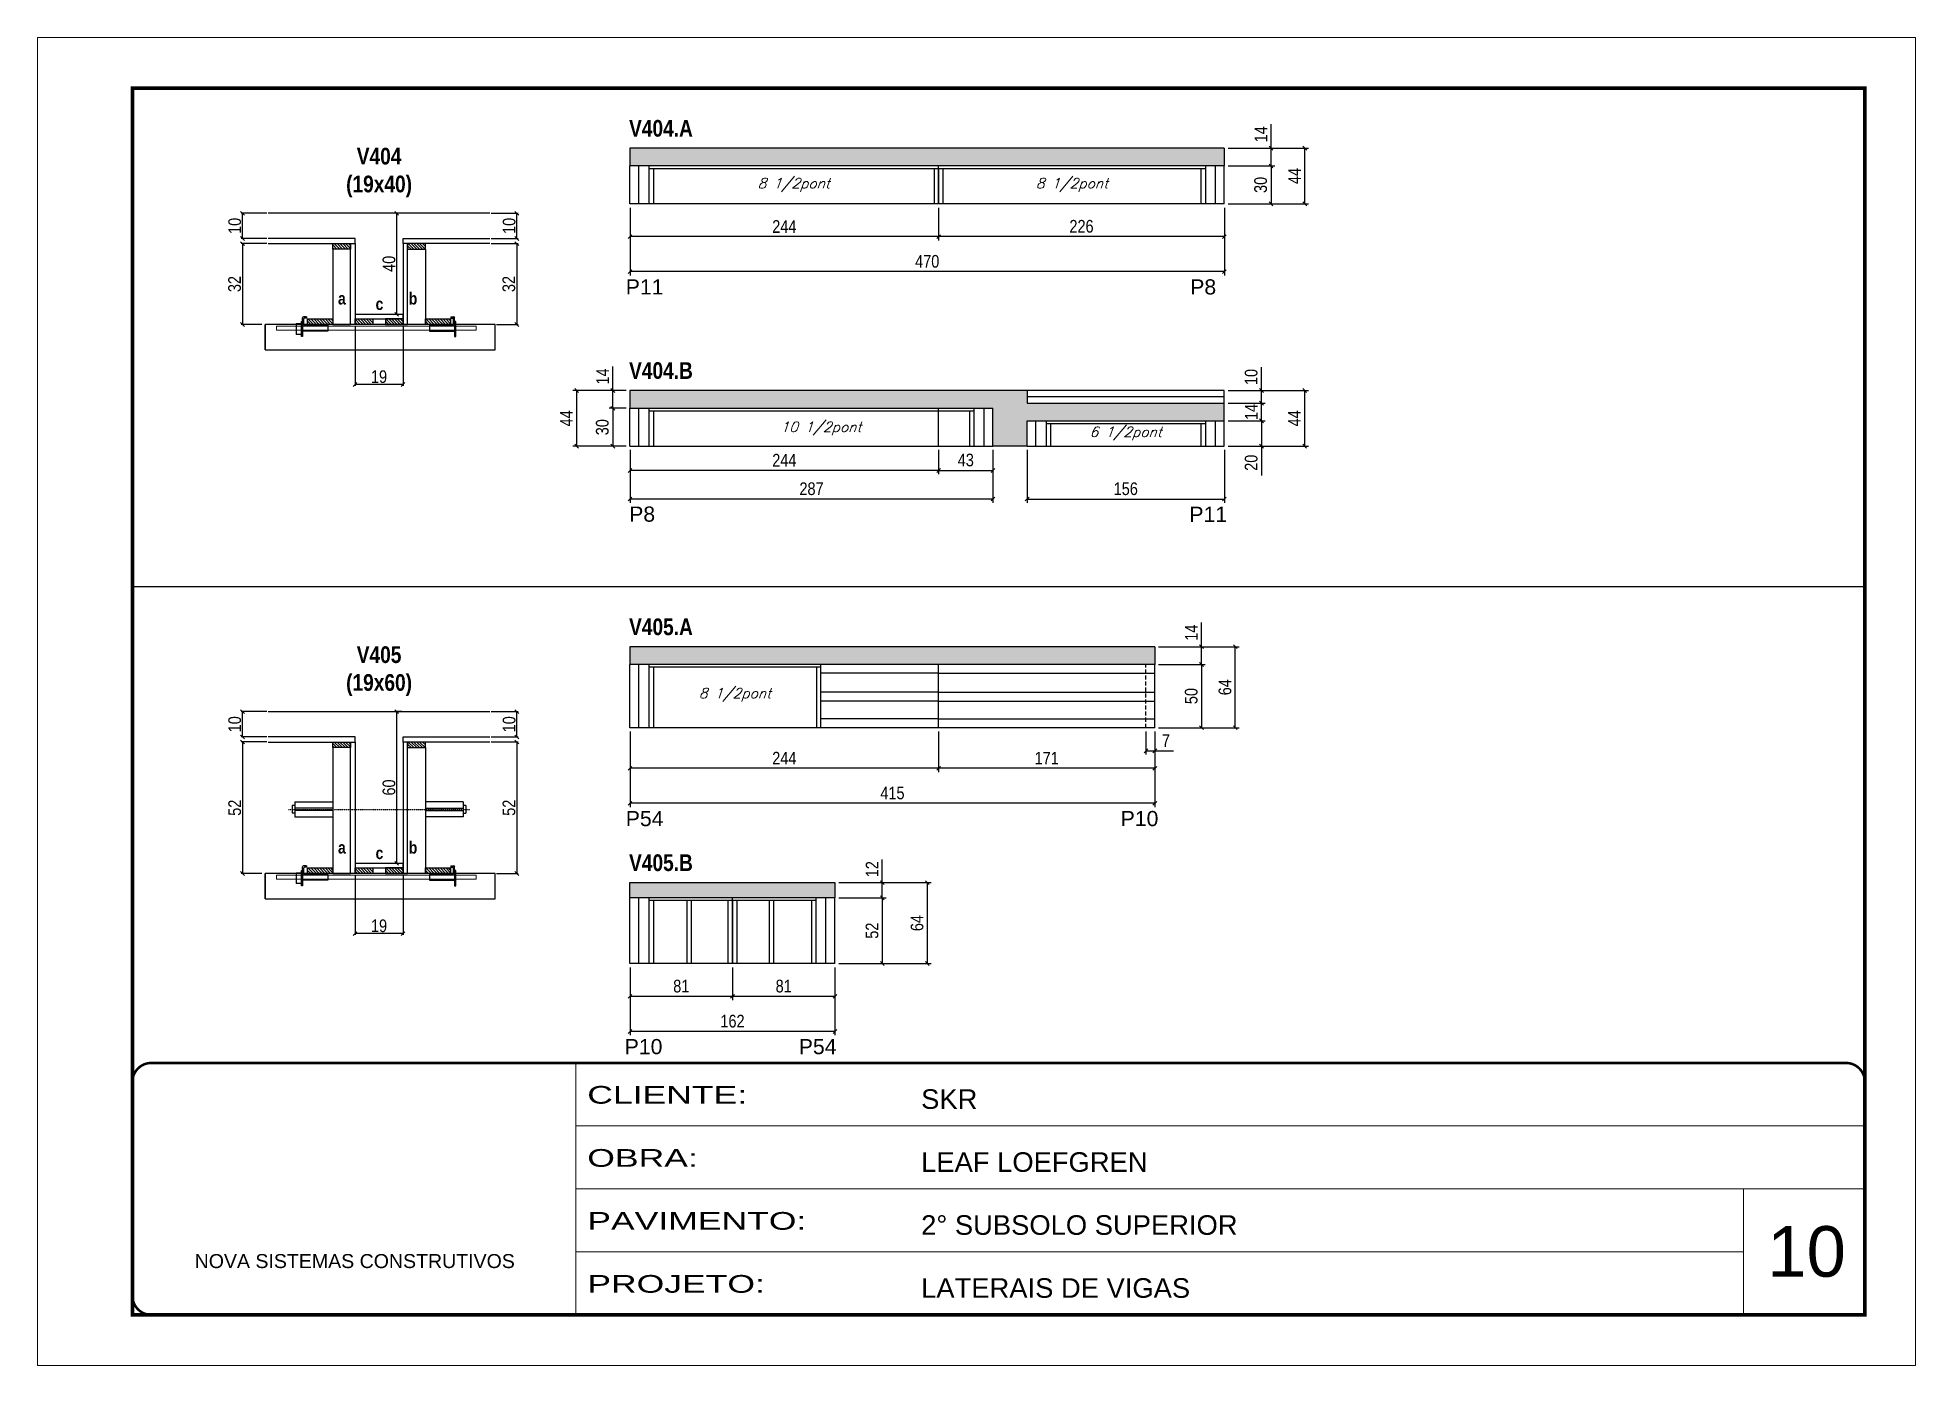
# Model space of a CAD drawing. Extents: x 3309 to 9590, y -2522 to 15424.
# Drawn here: x 4908 to 6393, y 11261 to 12311 of the extents above; entities that cross this region are included whole.
import ezdxf

# ---------------------------------------------------------------- set-up
doc = ezdxf.new("R2010")
doc.units = 0
for name, pattern in [('CONTINUO', [0]), ('DASHED', [0.75, 0.5, -0.25]), ('HIDDEN', [0.375, 0.25, -0.125]), ('HIDDEN2', [4.7625, 3.175, -1.5875])]:
    doc.linetypes.add(name, pattern=pattern)
for name, color, linetype in [('5', 5, 'Continuous'), ('barrote', 251, 'Continuous'), ('COTA', 241, 'Continuous'), ('detalhes', 4, 'Continuous'), ('NOMENCLATURA', 7, 'Continuous'), ('Painéis', 200, 'Continuous'), ('presilha', 1, 'Continuous'), ('SARR_2.2x10', 60, 'Continuous'), ('SARR_2.2x7', 40, 'Continuous'), ('SARR_3.5x7', 81, 'Continuous'), ('TENSOR', 3, 'Continuous'), ('texto', 7, 'Continuous')]:
    doc.layers.add(name, color=color, linetype=linetype)
for name, color, linetype, lineweight in [('CARIMBO', 255, 'Continuous', 9), ('CONCRETO', 251, 'Continuous', 25), ('Folhas', 255, 'Continuous', 9), ('SARRAFO DE PRESSAO', 251, 'DASHED', 9), ('SCO-___-LAJ', 2, 'Continuous', 0)]:
    doc.layers.add(name, color=color, linetype=linetype, lineweight=lineweight)
doc.styles.add('ARIAL', font='arial.ttf')
doc.styles.add('COTA TECNICA', font='techl___.ttf', dxfattribs={"height": 10})
doc.styles.add('COTA TECNICA 2X', font='techl___.ttf', dxfattribs={"height": 10})
doc.styles.add('Romans', font='romans.shx')
doc.styles.get("Standard").update_dxf_attribs({"font": 'arial.ttf'})
doc.styles.add('TECNICA', font='techb___.ttf', dxfattribs={"height": 10})
doc.styles.add('Tecnologia', font='')
doc.styles.get('Tecnologia').set_extended_font_data('Forgotten Futurist')
doc.dimstyles.new('PAINEL', dxfattribs={"dimtxt": 10, "dimasz": 3, "dimexe": 3, "dimexo": 3, "dimgap": 3, "dimtad": 1, "dimdec": 1, "dimzin": 12, "dimdsep": 46, "dimtxsty": 'COTA TECNICA', "dimblk1": 'OBLIQUE', "dimblk2": 'OBLIQUE', "dimsah": 1, "dimcen": 0.9, "dimclrd": 4, "dimclre": 4, "dimclrt": 240, "dimadec": 1, "dimazin": 3, "dimtfac": 1, "dimtdec": 1, "dimtmove": 0, "dimatfit": 3, "dimfxl": 1, "dimtolj": 1, "dimtzin": 12, "dimarcsym": 0})
doc.dimstyles.new('SECAO', dxfattribs={"dimscale": 0.333333, "dimtxt": 5, "dimasz": 9, "dimexe": 3, "dimexo": 3, "dimgap": 3, "dimtad": 1, "dimdec": 1, "dimlfac": 0.5, "dimzin": 12, "dimdsep": 46, "dimtxsty": 'COTA TECNICA 2X', "dimblk1": 'OBLIQUE', "dimblk2": 'OBLIQUE', "dimsah": 1, "dimcen": 0.9, "dimclrd": 4, "dimclre": 4, "dimclrt": 240, "dimadec": 1, "dimazin": 3, "dimtfac": 1, "dimtdec": 1, "dimtmove": 0, "dimatfit": 3, "dimfxl": 1, "dimtolj": 1, "dimtzin": 12, "dimarcsym": 0})
pattern_1 = [(135, (38394.4781, -111428.3292), (-1.122532015, -1.122532015), [])]
pattern_2 = [(135, (38394.4781, -111862.5118), (-1.122532015, -1.122532015), [])]

msp = doc.modelspace()

# ---------------------------------------------------------------- texts
at = {"layer": '5', "linetype": 'Continuous'}
for s, rotation, p in [('P11', 359.99996, (5373.02, 12107.54, 0)), ('P8', 0.00004, (5819.38, 12107.54, 0)), ('P8', 359.99996, (5375.72, 11927.89)), ('P11', 359.99996, (5818.72, 11927.76)), ('P54', 359.99996, (5373.02, 11687.15, 0)), ('P10', 0.00004, (5764.38, 11687.15, 0)), ('P10', 359.99996, (5372.18, 11506.82, 0)), ('P54', 359.99996, (5509.84, 11506.82, 0))]:
    msp.add_text(s, height=12, rotation=rotation, dxfattribs=at).set_placement(p)
at = {"layer": 'CARIMBO', "style": 'ARIAL'}
msp.add_text('10', height=40, dxfattribs=at).set_placement((6275.73, 11330.85))
at = {"layer": 'detalhes', "style": 'TECNICA'}
for s, p in [('a', (5145.47, 12099.64)), ('c', (5175.18, 12095.31)), ('b', (5201.44, 12099.62)), ('a', (5145.47, 11665.45)), ('b', (5201.44, 11665.44)), ('c', (5175.18, 11661.13))]:
    msp.add_text(s, height=9.6, dxfattribs=at).set_placement(p)
at = {"layer": 'NOMENCLATURA', "style": 'TECNICA'}
for s, p in [('V404.A', (5375.63, 12232.36, 0)), ('V404.B', (5375.63, 12040.81, 0)), ('V405.A', (5375.63, 11838.18, 0)), ('V405.B', (5375.63, 11651.65, 0))]:
    msp.add_text(s, height=13.2, dxfattribs=at).set_placement(p)
at = {"layer": 'NOMENCLATURA', "char_height": 13.2, "attachment_point": 2, "style": 'TECNICA'}
for s, insert in [('V404\\P(19x40)', (5177.94, 12223.54)), ('V405\\P(19x60)', (5177.94, 11829.35))]:
    msp.add_mtext_dynamic_manual_height_columns(s, width=300.2766, gutter_width=1, heights=[0], dxfattribs=dict(at, insert=insert))
at = {"layer": 'texto', "color": 2, "char_height": 8, "attachment_point": 5, "style": 'Romans'}
for s, insert in [('{\\Q19;\\C256;8 1/2pont}', (5505.85, 12194.18, 0)), ('{\\Q19;\\C256;8 1/2pont}', (5725.85, 12194.18, 0)), ('{\\Q19;\\C256;10 1/2pont}', (5527.35, 12001.52, 0)), ('{\\Q19;\\C256;6 1/2pont}', (5768.35, 11997.62, 0)), ('{\\Q19;\\C256;8 1/2pont}', (5459.35, 11791, 0))]:
    msp.add_mtext(s, dxfattribs=dict(at, insert=insert))

# ---------------------------------------------------------------- blocks, each defined once
blk = doc.blocks.new('9999999999')
at = {"color": 30, "linetype": 'CONTINUO'}
for p, q in [((98564.6, 34230.2), (98564.6, 34429.4)), ((98564.6, 34379.6), (99584, 34379.6)), ((98564.6, 34329.8), (99488, 34329.8)), ((99584, 34329.8), (99488, 34329.8)), ((99488, 34329.8), (99488, 34230.2)), ((98564.6, 34280), (99488, 34280))]:
    blk.add_line(p, q, dxfattribs=at)
at = {"color": 30, "linetype": 'CONTINUO', "const_width": 2}
blk.add_lwpolyline([(99584, 34230.2), (99584, 34414.4, 0.414214), (99569, 34429.4), (98229, 34429.4, 0.414214), (98214, 34414.4), (98214, 34245.2, 0.414214), (98229, 34230.2), (99584, 34230.2)], format="xyb", dxfattribs=at)
at = {"layer": 'Folhas'}
blk.add_lwpolyline([(98139, 34190.2), (99624, 34190.2), (99624, 35240.2), (98139, 35240.2)], close=True, dxfattribs=at)
at = {"layer": 'Folhas', "color": 30, "const_width": 3}
blk.add_lwpolyline([(98214, 34230.2), (99584, 34230.2), (99584, 35200.2), (98214, 35200.2)], close=True, dxfattribs=at)
at = {"color": 7, "linetype": 'Continuous', "ltscale": 5, "style": 'ARIAL'}
for s, height, p in [('SKR', 15.48, (98837.7, 34393.1)), ('LEAF LOEFGREN', 15.483, (98837.7, 34343.3)), ('2° SUBSOLO SUPERIOR', 15.483, (98837.7, 34293.5)), ('NOVA SISTEMAS CONSTRUTIVOS', 11.059, (98263.2, 34267.2)), ('LATERAIS DE VIGAS', 15.483, (98837.7, 34243.7))]:
    blk.add_text(s, height=height, dxfattribs=at).set_placement(p)
at = {"layer": 'Folhas', "color": 7, "style": 'Tecnologia', "width": 1.5}
for s, p in [('CLIENTE:', (98573.7, 34397.2)), ('OBRA:', (98573.7, 34347.3)), ('PAVIMENTO:', (98573.7, 34297.5)), ('PROJETO:', (98573.7, 34247.7))]:
    blk.add_text(s, height=14, dxfattribs=at).set_placement(p)
blk = doc.blocks.new('_Oblique')
at = {"color": 0, "linetype": 'ByBlock', "lineweight": -2}
blk.add_line((-0.5, -0.5), (0.5, 0.5), dxfattribs=at)
blk = doc.blocks.new('*D871')
at = {"layer": 'COTA', "color": 4, "lineweight": -2, "transparency": 16777216}
for p, q in [((5158.9, 12082.8), (5158.9, 12035.4)), ((5196.9, 12082.8), (5196.9, 12035.4)), ((5196.9, 12036.4), (5158.9, 12036.4))]:
    blk.add_line(p, q, dxfattribs=at)
at = {"layer": 'Defpoints', "color": 0, "transparency": 16777216}
for p in [(5158.9, 12083.8), (5196.9, 12083.8), (5158.9, 12036.4)]:
    blk.add_point(p, dxfattribs=at)
at = {"layer": 'COTA', "color": 4, "lineweight": -2, "transparency": 16777216, "xscale": 3, "yscale": 3, "zscale": 3, "rotation": 180}
blk.add_blockref('_Oblique', (5158.9, 12036.4), dxfattribs=at)
at = {"layer": 'COTA', "color": 4, "lineweight": -2, "transparency": 16777216, "xscale": 3, "yscale": 3, "zscale": 3}
blk.add_blockref('_Oblique', (5196.9, 12036.4), dxfattribs=at)
at = {"layer": 'COTA', "color": 240, "transparency": 16777216, "insert": (5177.9, 12042.5), "char_height": 10, "attachment_point": 5, "style": 'COTA TECNICA 2X'}
blk.add_mtext('\\A1;19', dxfattribs=at)
blk = doc.blocks.new('PRESILHA METÁLICA 1')
at = {"layer": 'presilha'}
for p, q in [((0, 13), (6, 13)), ((0, 13), (0, 0)), ((6, 0), (0, 0)), ((6, 15.5), (7.5, 15.5)), ((6, -2.5), (6, 15.5)), ((6, 13), (6, 0)), ((7.5, 10.6), (7.5, 19.9)), ((7.5, 15.5), (7.5, -2.5)), ((37.5, 4.1), (7.5, 4.1)), ((12, 21), (8.6, 21)), ((9, 11.6), (9, 18.9)), ((12, 19.5), (9.6, 19.5)), ((37.5, 11), (9.6, 11)), ((12, 21), (12, 19.5)), ((37.5, 11), (37.5, 4.1)), ((7.5, -2.5), (6, -2.5))]:
    blk.add_line(p, q, dxfattribs=at)
for centre, radius, start, end in [((8.6, 19.9), 1.14, 90, 180), ((9.6, 18.9), 0.57, 90, 180), ((9.6, 11.6), 0.57, 180, 270)]:
    blk.add_arc(centre, radius, start, end, dxfattribs=at)
blk = doc.blocks.new('PRESILHA METÁLICA 2')
at = {"layer": 'presilha'}
for p, q in [((-5.2, 23.5), (-5.2, 22)), ((-5.2, 23.5), (-1.9, 23.5)), ((-0.8, 14.6), (-0.8, 22.4)), ((-30.8, 13.5), (-30.8, 6.6)), ((-30.8, 13.5), (-2.8, 13.5)), ((-30.8, 6.6), (-0.8, 6.6)), ((-5.2, 22), (-2.8, 22)), ((-2.2, 14.1), (-2.2, 21.4)), ((0.8, 18), (-0.8, 18)), ((-0.8, 18), (-0.8, 0)), ((-0.8, 0), (0.8, 0)), ((0.8, 0), (0.8, 18))]:
    blk.add_line(p, q, dxfattribs=at)
for centre, radius, start, end in [((-1.9, 22.4), 1.14, 0, 90), ((-2.8, 21.4), 0.57, 0, 90), ((-2.8, 14.1), 0.57, 270, 0)]:
    blk.add_arc(centre, radius, start, end, dxfattribs=at)
blk = doc.blocks.new('*D872')
at = {"layer": 'COTA', "color": 4, "lineweight": -2, "transparency": 16777216}
for p, q in [((5089.2, 12147.8), (5068.9, 12147.8)), ((5069.9, 12147.8), (5069.9, 12083.8)), ((5085.1, 12083.8), (5068.9, 12083.8))]:
    blk.add_line(p, q, dxfattribs=at)
at = {"layer": 'Defpoints', "color": 0, "transparency": 16777216}
for p in [(5090.2, 12147.8), (5069.9, 12083.8), (5086.1, 12083.8)]:
    blk.add_point(p, dxfattribs=at)
at = {"layer": 'COTA', "color": 4, "lineweight": -2, "transparency": 16777216, "xscale": 3, "yscale": 3, "zscale": 3}
for p, rotation in [((5069.9, 12147.8), 90), ((5069.9, 12083.8), 270)]:
    blk.add_blockref('_Oblique', p, dxfattribs=dict(at, rotation=rotation))
at = {"layer": 'COTA', "color": 240, "transparency": 16777216, "insert": (5063.7, 12115.8), "char_height": 10, "attachment_point": 5, "rotation": 90, "style": 'COTA TECNICA 2X'}
blk.add_mtext('\\A1;32', dxfattribs=at)
blk = doc.blocks.new('*D873')
at = {"layer": 'COTA', "color": 4, "lineweight": -2, "transparency": 16777216}
for p, q in [((5266.6, 12147.8), (5287.9, 12147.8)), ((5286.9, 12147.8), (5286.9, 12083.8)), ((5270.8, 12083.8), (5287.9, 12083.8))]:
    blk.add_line(p, q, dxfattribs=at)
at = {"layer": 'Defpoints', "color": 0, "transparency": 16777216}
for p in [(5265.6, 12147.8), (5269.8, 12083.8), (5286.9, 12083.8)]:
    blk.add_point(p, dxfattribs=at)
at = {"layer": 'COTA', "color": 4, "lineweight": -2, "transparency": 16777216, "xscale": 3, "yscale": 3, "zscale": 3}
for p, rotation in [((5286.9, 12147.8), 90), ((5286.9, 12083.8), 270)]:
    blk.add_blockref('_Oblique', p, dxfattribs=dict(at, rotation=rotation))
at = {"layer": 'COTA', "color": 240, "transparency": 16777216, "insert": (5280.6, 12115.8), "char_height": 10, "attachment_point": 5, "rotation": 90, "style": 'COTA TECNICA 2X'}
blk.add_mtext('\\A1;32', dxfattribs=at)
blk = doc.blocks.new('*D874')
at = {"layer": 'COTA', "color": 4, "lineweight": -2, "transparency": 16777216}
for p, q in [((5195.9, 12171.8), (5190.9, 12171.8)), ((5191.9, 12091.8), (5191.9, 12171.8)), ((5195.9, 12091.8), (5190.9, 12091.8))]:
    blk.add_line(p, q, dxfattribs=at)
at = {"layer": 'Defpoints', "color": 0, "transparency": 16777216}
for p in [(5191.9, 12171.8), (5196.9, 12171.8), (5196.9, 12091.8)]:
    blk.add_point(p, dxfattribs=at)
at = {"layer": 'COTA', "color": 4, "lineweight": -2, "transparency": 16777216, "xscale": 3, "yscale": 3, "zscale": 3}
for p, rotation in [((5191.9, 12171.8), 90), ((5191.9, 12091.8), 270)]:
    blk.add_blockref('_Oblique', p, dxfattribs=dict(at, rotation=rotation))
at = {"layer": 'COTA', "color": 240, "transparency": 16777216, "insert": (5185.8, 12131.8), "char_height": 10, "attachment_point": 5, "rotation": 90, "style": 'COTA TECNICA 2X'}
blk.add_mtext('\\A1;40', dxfattribs=at)
blk = doc.blocks.new('*D875')
at = {"layer": 'COTA', "color": 4, "lineweight": -2, "transparency": 16777216}
for p, q in [((5266.6, 12171.8), (5287.9, 12171.8)), ((5286.9, 12151.8), (5286.9, 12171.8)), ((5266.6, 12151.8), (5287.9, 12151.8))]:
    blk.add_line(p, q, dxfattribs=at)
at = {"layer": 'Defpoints', "color": 0, "transparency": 16777216}
for p in [(5265.6, 12171.8), (5286.9, 12171.8), (5265.6, 12151.8)]:
    blk.add_point(p, dxfattribs=at)
at = {"layer": 'COTA', "color": 4, "lineweight": -2, "transparency": 16777216, "xscale": 3, "yscale": 3, "zscale": 3}
for p, rotation in [((5286.9, 12171.8), 90), ((5286.9, 12151.8), 270)]:
    blk.add_blockref('_Oblique', p, dxfattribs=dict(at, rotation=rotation))
at = {"layer": 'COTA', "color": 240, "transparency": 16777216, "insert": (5280.8, 12161.8), "char_height": 10, "attachment_point": 5, "rotation": 90, "style": 'COTA TECNICA 2X'}
blk.add_mtext('\\A1;10', dxfattribs=at)
blk = doc.blocks.new('*D876')
at = {"layer": 'COTA', "color": 4, "lineweight": -2, "transparency": 16777216}
for p, q in [((5089.2, 12171.8), (5068.9, 12171.8)), ((5069.9, 12151.8), (5069.9, 12171.8)), ((5089.2, 12151.8), (5068.9, 12151.8))]:
    blk.add_line(p, q, dxfattribs=at)
at = {"layer": 'Defpoints', "color": 0, "transparency": 16777216}
for p in [(5069.9, 12171.8), (5090.2, 12171.8), (5090.2, 12151.8)]:
    blk.add_point(p, dxfattribs=at)
at = {"layer": 'COTA', "color": 4, "lineweight": -2, "transparency": 16777216, "xscale": 3, "yscale": 3, "zscale": 3}
for p, rotation in [((5069.9, 12171.8), 90), ((5069.9, 12151.8), 270)]:
    blk.add_blockref('_Oblique', p, dxfattribs=dict(at, rotation=rotation))
at = {"layer": 'COTA', "color": 240, "transparency": 16777216, "insert": (5063.8, 12161.8), "char_height": 10, "attachment_point": 5, "rotation": 90, "style": 'COTA TECNICA 2X'}
blk.add_mtext('\\A1;10', dxfattribs=at)
blk = doc.blocks.new('*D877')
at = {"layer": 'COTA', "color": 4, "linetype": 'ByBlock', "lineweight": -2, "transparency": 16777216}
for p, q in [((5620.4, 12176.2), (5620.4, 12150.3)), ((5846.4, 12176.2), (5846.4, 12150.3)), ((5846.4, 12153.3), (5620.4, 12153.3))]:
    blk.add_line(p, q, dxfattribs=at)
at = {"layer": 'Defpoints', "color": 0, "linetype": 'ByBlock', "transparency": 16777216}
for p in [(5620.4, 12179.2), (5846.4, 12179.2), (5620.4, 12153.3)]:
    blk.add_point(p, dxfattribs=at)
at = {"layer": 'COTA', "color": 4, "linetype": 'ByBlock', "lineweight": -2, "transparency": 16777216, "xscale": 3, "yscale": 3, "zscale": 3, "rotation": 180}
blk.add_blockref('_Oblique', (5620.4, 12153.3), dxfattribs=at)
at = {"layer": 'COTA', "color": 4, "linetype": 'ByBlock', "lineweight": -2, "transparency": 16777216, "xscale": 3, "yscale": 3, "zscale": 3}
blk.add_blockref('_Oblique', (5846.4, 12153.3), dxfattribs=at)
at = {"layer": 'COTA', "color": 240, "linetype": 'ByBlock', "transparency": 16777216, "insert": (5733.4, 12161.4), "char_height": 10, "attachment_point": 5, "style": 'COTA TECNICA'}
blk.add_mtext('\\A1;226', dxfattribs=at)
blk = doc.blocks.new('*D878')
at = {"layer": 'COTA', "color": 4, "linetype": 'ByBlock', "lineweight": -2, "transparency": 16777216}
for p, q in [((5376.4, 12176.2), (5376.4, 12150.3)), ((5620.4, 12176.2), (5620.4, 12150.3)), ((5620.4, 12153.3), (5376.4, 12153.3))]:
    blk.add_line(p, q, dxfattribs=at)
at = {"layer": 'Defpoints', "color": 0, "linetype": 'ByBlock', "transparency": 16777216}
for p in [(5376.4, 12179.2), (5620.4, 12179.2), (5376.4, 12153.3)]:
    blk.add_point(p, dxfattribs=at)
at = {"layer": 'COTA', "color": 4, "linetype": 'ByBlock', "lineweight": -2, "transparency": 16777216, "xscale": 3, "yscale": 3, "zscale": 3, "rotation": 180}
blk.add_blockref('_Oblique', (5376.4, 12153.3), dxfattribs=at)
at = {"layer": 'COTA', "color": 4, "linetype": 'ByBlock', "lineweight": -2, "transparency": 16777216, "xscale": 3, "yscale": 3, "zscale": 3}
blk.add_blockref('_Oblique', (5620.4, 12153.3), dxfattribs=at)
at = {"layer": 'COTA', "color": 240, "linetype": 'ByBlock', "transparency": 16777216, "insert": (5498.4, 12161.3), "char_height": 10, "attachment_point": 5, "style": 'COTA TECNICA'}
blk.add_mtext('\\A1;244', dxfattribs=at)
blk = doc.blocks.new('*D880')
at = {"layer": 'COTA', "color": 4, "linetype": 'ByBlock', "lineweight": -2, "transparency": 16777216}
for p, q in [((5376.4, 12176.2), (5376.4, 12122.6)), ((5846.4, 12176.2), (5846.4, 12122.6)), ((5846.4, 12125.6), (5376.4, 12125.6))]:
    blk.add_line(p, q, dxfattribs=at)
at = {"layer": 'Defpoints', "color": 0, "linetype": 'ByBlock', "transparency": 16777216}
for p in [(5376.4, 12179.2), (5846.4, 12179.2), (5376.4, 12125.6)]:
    blk.add_point(p, dxfattribs=at)
at = {"layer": 'COTA', "color": 4, "linetype": 'ByBlock', "lineweight": -2, "transparency": 16777216, "xscale": 3, "yscale": 3, "zscale": 3, "rotation": 180}
blk.add_blockref('_Oblique', (5376.4, 12125.6), dxfattribs=at)
at = {"layer": 'COTA', "color": 4, "linetype": 'ByBlock', "lineweight": -2, "transparency": 16777216, "xscale": 3, "yscale": 3, "zscale": 3}
blk.add_blockref('_Oblique', (5846.4, 12125.6), dxfattribs=at)
at = {"layer": 'COTA', "color": 240, "linetype": 'ByBlock', "transparency": 16777216, "insert": (5611.4, 12133.7), "char_height": 10, "attachment_point": 5, "style": 'COTA TECNICA'}
blk.add_mtext('\\A1;470', dxfattribs=at)
blk = doc.blocks.new('*D881')
at = {"layer": 'COTA', "color": 4, "lineweight": -2, "transparency": 16777216}
for p, q in [((5849.4, 12209.2), (5886.3, 12209.2)), ((5883.3, 12209.2), (5883.3, 12179.2)), ((5849.4, 12179.2), (5886.3, 12179.2))]:
    blk.add_line(p, q, dxfattribs=at)
at = {"layer": 'Defpoints', "color": 0, "transparency": 16777216}
for p in [(5846.4, 12209.2, 0), (5846.4, 12179.2, 0), (5883.3, 12179.2)]:
    blk.add_point(p, dxfattribs=at)
at = {"layer": 'COTA', "color": 4, "lineweight": -2, "transparency": 16777216, "xscale": 3, "yscale": 3, "zscale": 3}
for p, rotation in [((5883.3, 12209.2), 90), ((5883.3, 12179.2), 270)]:
    blk.add_blockref('_Oblique', p, dxfattribs=dict(at, rotation=rotation))
at = {"layer": 'COTA', "color": 240, "transparency": 16777216, "insert": (5875.1, 12194.2), "char_height": 10, "attachment_point": 5, "rotation": 90, "style": 'COTA TECNICA'}
blk.add_mtext('\\A1;30', dxfattribs=at)
blk = doc.blocks.new('*D882')
at = {"layer": 'COTA', "color": 4, "lineweight": -2, "transparency": 16777216}
for p, q in [((5883.3, 12223.2), (5883.3, 12242.3)), ((5849.4, 12223.2), (5886.3, 12223.2)), ((5883.3, 12209.2), (5883.3, 12223.2)), ((5849.4, 12209.2), (5886.3, 12209.2))]:
    blk.add_line(p, q, dxfattribs=at)
at = {"layer": 'Defpoints', "color": 0, "transparency": 16777216}
for p in [(5846.4, 12223.2, 0), (5883.3, 12223.2), (5846.4, 12209.2, 0)]:
    blk.add_point(p, dxfattribs=at)
at = {"layer": 'COTA', "color": 4, "lineweight": -2, "transparency": 16777216, "xscale": 3, "yscale": 3, "zscale": 3}
for p, rotation in [((5883.3, 12223.2), 90), ((5883.3, 12209.2), 270)]:
    blk.add_blockref('_Oblique', p, dxfattribs=dict(at, rotation=rotation))
at = {"layer": 'COTA', "color": 240, "transparency": 16777216, "insert": (5875.3, 12234.2), "char_height": 10, "attachment_point": 5, "rotation": 90, "style": 'COTA TECNICA'}
blk.add_mtext('\\A1;14', dxfattribs=at)
blk = doc.blocks.new('*D879')
at = {"layer": 'COTA', "color": 4, "lineweight": -2, "transparency": 16777216}
for p, q in [((5849.4, 12223.2), (5913, 12223.2)), ((5910, 12179.2), (5910, 12223.2)), ((5849.4, 12179.2), (5913, 12179.2))]:
    blk.add_line(p, q, dxfattribs=at)
at = {"layer": 'Defpoints', "color": 0, "transparency": 16777216}
for p in [(5846.4, 12223.2, 0), (5910, 12223.2), (5846.4, 12179.2, 0)]:
    blk.add_point(p, dxfattribs=at)
at = {"layer": 'COTA', "color": 4, "lineweight": -2, "transparency": 16777216, "xscale": 3, "yscale": 3, "zscale": 3}
for p, rotation in [((5910, 12223.2), 90), ((5910, 12179.2), 270)]:
    blk.add_blockref('_Oblique', p, dxfattribs=dict(at, rotation=rotation))
at = {"layer": 'COTA', "color": 240, "transparency": 16777216, "insert": (5901.9, 12201.2), "char_height": 10, "attachment_point": 5, "rotation": 90, "style": 'COTA TECNICA'}
blk.add_mtext('\\A1;44', dxfattribs=at)
blk = doc.blocks.new('*D883')
at = {"layer": 'COTA', "color": 4, "linetype": 'ByBlock', "lineweight": -2, "transparency": 16777216}
for p, q in [((5620.4, 11984.6), (5620.4, 11965.4)), ((5663.4, 11984.6), (5663.4, 11965.4)), ((5620.4, 11968.4), (5663.4, 11968.4))]:
    blk.add_line(p, q, dxfattribs=at)
at = {"layer": 'Defpoints', "color": 0, "linetype": 'ByBlock', "transparency": 16777216}
for p in [(5620.4, 11987.6), (5663.4, 11987.6), (5663.4, 11968.4)]:
    blk.add_point(p, dxfattribs=at)
at = {"layer": 'COTA', "color": 4, "linetype": 'ByBlock', "lineweight": -2, "transparency": 16777216, "xscale": 3, "yscale": 3, "zscale": 3, "rotation": 180}
blk.add_blockref('_Oblique', (5620.4, 11968.4), dxfattribs=at)
at = {"layer": 'COTA', "color": 4, "linetype": 'ByBlock', "lineweight": -2, "transparency": 16777216, "xscale": 3, "yscale": 3, "zscale": 3}
blk.add_blockref('_Oblique', (5663.4, 11968.4), dxfattribs=at)
at = {"layer": 'COTA', "color": 240, "linetype": 'ByBlock', "transparency": 16777216, "insert": (5641.9, 11976.6), "char_height": 10, "attachment_point": 5, "style": 'COTA TECNICA'}
blk.add_mtext('\\A1;43', dxfattribs=at)
blk = doc.blocks.new('*D884')
at = {"layer": 'COTA', "color": 4, "linetype": 'ByBlock', "lineweight": -2, "transparency": 16777216}
for p, q in [((5690.4, 11984.6), (5690.4, 11942.8)), ((5846.4, 11984.6), (5846.4, 11942.8)), ((5690.4, 11945.8), (5846.4, 11945.8))]:
    blk.add_line(p, q, dxfattribs=at)
at = {"layer": 'Defpoints', "color": 0, "linetype": 'ByBlock', "transparency": 16777216}
for p in [(5690.4, 11987.6), (5846.4, 11987.6), (5846.4, 11945.8)]:
    blk.add_point(p, dxfattribs=at)
at = {"layer": 'COTA', "color": 4, "linetype": 'ByBlock', "lineweight": -2, "transparency": 16777216, "xscale": 3, "yscale": 3, "zscale": 3, "rotation": 180}
blk.add_blockref('_Oblique', (5690.4, 11945.8), dxfattribs=at)
at = {"layer": 'COTA', "color": 4, "linetype": 'ByBlock', "lineweight": -2, "transparency": 16777216, "xscale": 3, "yscale": 3, "zscale": 3}
blk.add_blockref('_Oblique', (5846.4, 11945.8), dxfattribs=at)
at = {"layer": 'COTA', "color": 240, "linetype": 'ByBlock', "transparency": 16777216, "insert": (5768.4, 11953.9), "char_height": 10, "attachment_point": 5, "style": 'COTA TECNICA'}
blk.add_mtext('\\A1;156', dxfattribs=at)
blk = doc.blocks.new('*D888')
at = {"layer": 'COTA', "color": 4, "lineweight": -2, "transparency": 16777216}
for p, q in [((5376.4, 11984.6), (5376.4, 11965.4)), ((5620.4, 11984.6), (5620.4, 11965.4)), ((5620.4, 11968.4), (5376.4, 11968.4))]:
    blk.add_line(p, q, dxfattribs=at)
at = {"layer": 'Defpoints', "color": 0, "transparency": 16777216}
for p in [(5376.4, 11987.6, 0), (5620.4, 11987.6, 0), (5376.4, 11968.4)]:
    blk.add_point(p, dxfattribs=at)
at = {"layer": 'COTA', "color": 4, "lineweight": -2, "transparency": 16777216, "xscale": 3, "yscale": 3, "zscale": 3, "rotation": 180}
blk.add_blockref('_Oblique', (5376.4, 11968.4), dxfattribs=at)
at = {"layer": 'COTA', "color": 4, "lineweight": -2, "transparency": 16777216, "xscale": 3, "yscale": 3, "zscale": 3}
blk.add_blockref('_Oblique', (5620.4, 11968.4), dxfattribs=at)
at = {"layer": 'COTA', "color": 240, "transparency": 16777216, "insert": (5498.4, 11976.5), "char_height": 10, "attachment_point": 5, "style": 'COTA TECNICA'}
blk.add_mtext('\\A1;244', dxfattribs=at)
blk = doc.blocks.new('*D885')
at = {"layer": 'COTA', "color": 4, "lineweight": -2, "transparency": 16777216}
for p, q in [((5373.4, 12017.6), (5359.8, 12017.6)), ((5362.8, 12017.6), (5362.8, 11987.6)), ((5373.4, 11987.6), (5359.8, 11987.6))]:
    blk.add_line(p, q, dxfattribs=at)
at = {"layer": 'Defpoints', "color": 0, "transparency": 16777216}
for p in [(5376.4, 12017.6, 0), (5362.8, 11987.6), (5376.4, 11987.6, 0)]:
    blk.add_point(p, dxfattribs=at)
at = {"layer": 'COTA', "color": 4, "lineweight": -2, "transparency": 16777216, "xscale": 3, "yscale": 3, "zscale": 3}
for p, rotation in [((5362.8, 12017.6), 90), ((5362.8, 11987.6), 270)]:
    blk.add_blockref('_Oblique', p, dxfattribs=dict(at, rotation=rotation))
at = {"layer": 'COTA', "color": 240, "transparency": 16777216, "insert": (5354.5, 12002.6), "char_height": 10, "attachment_point": 5, "rotation": 90, "style": 'COTA TECNICA'}
blk.add_mtext('\\A1;30', dxfattribs=at)
blk = doc.blocks.new('*D886')
at = {"layer": 'COTA', "color": 4, "lineweight": -2, "transparency": 16777216}
for p, q in [((5362.8, 12031.6), (5362.8, 12050.7)), ((5373.4, 12031.6), (5359.8, 12031.6)), ((5362.8, 12017.6), (5362.8, 12031.6)), ((5373.4, 12017.6), (5359.8, 12017.6))]:
    blk.add_line(p, q, dxfattribs=at)
at = {"layer": 'Defpoints', "color": 0, "transparency": 16777216}
for p in [(5362.8, 12031.6), (5376.4, 12031.6, 0), (5376.4, 12017.6, 0)]:
    blk.add_point(p, dxfattribs=at)
at = {"layer": 'COTA', "color": 4, "lineweight": -2, "transparency": 16777216, "xscale": 3, "yscale": 3, "zscale": 3}
for p, rotation in [((5362.8, 12031.6), 90), ((5362.8, 12017.6), 270)]:
    blk.add_blockref('_Oblique', p, dxfattribs=dict(at, rotation=rotation))
at = {"layer": 'COTA', "color": 240, "transparency": 16777216, "insert": (5354.7, 12042.7), "char_height": 10, "attachment_point": 5, "rotation": 90, "style": 'COTA TECNICA'}
blk.add_mtext('\\A1;14', dxfattribs=at)
blk = doc.blocks.new('*D887')
at = {"layer": 'COTA', "color": 4, "lineweight": -2, "transparency": 16777216}
for p, q in [((5373.4, 12031.6), (5331.2, 12031.6)), ((5334.2, 11987.6), (5334.2, 12031.6)), ((5373.4, 11987.6), (5331.2, 11987.6))]:
    blk.add_line(p, q, dxfattribs=at)
at = {"layer": 'Defpoints', "color": 0, "transparency": 16777216}
for p in [(5334.2, 12031.6), (5376.4, 12031.6, 0), (5376.4, 11987.6, 0)]:
    blk.add_point(p, dxfattribs=at)
at = {"layer": 'COTA', "color": 4, "lineweight": -2, "transparency": 16777216, "xscale": 3, "yscale": 3, "zscale": 3}
for p, rotation in [((5334.2, 12031.6), 90), ((5334.2, 11987.6), 270)]:
    blk.add_blockref('_Oblique', p, dxfattribs=dict(at, rotation=rotation))
at = {"layer": 'COTA', "color": 240, "transparency": 16777216, "insert": (5326.1, 12009.6), "char_height": 10, "attachment_point": 5, "rotation": 90, "style": 'COTA TECNICA'}
blk.add_mtext('\\A1;44', dxfattribs=at)
blk = doc.blocks.new('*D889')
at = {"layer": 'COTA', "color": 4, "lineweight": -2, "transparency": 16777216}
for p, q in [((5376.4, 11984.6), (5376.4, 11942.8)), ((5663.4, 11984.6), (5663.4, 11942.8)), ((5663.4, 11945.8), (5376.4, 11945.8))]:
    blk.add_line(p, q, dxfattribs=at)
at = {"layer": 'Defpoints', "color": 0, "transparency": 16777216}
for p in [(5376.4, 11987.6, 0), (5663.4, 11987.6, 0), (5376.4, 11945.8)]:
    blk.add_point(p, dxfattribs=at)
at = {"layer": 'COTA', "color": 4, "lineweight": -2, "transparency": 16777216, "xscale": 3, "yscale": 3, "zscale": 3, "rotation": 180}
blk.add_blockref('_Oblique', (5376.4, 11945.8), dxfattribs=at)
at = {"layer": 'COTA', "color": 4, "lineweight": -2, "transparency": 16777216, "xscale": 3, "yscale": 3, "zscale": 3}
blk.add_blockref('_Oblique', (5663.4, 11945.8), dxfattribs=at)
at = {"layer": 'COTA', "color": 240, "transparency": 16777216, "insert": (5519.9, 11953.9), "char_height": 10, "attachment_point": 5, "style": 'COTA TECNICA'}
blk.add_mtext('\\A1;287', dxfattribs=at)
blk = doc.blocks.new('*D892')
at = {"layer": 'COTA', "color": 4, "lineweight": -2, "transparency": 16777216}
for p, q in [((5849.4, 12007.6), (5878.7, 12007.6)), ((5875.7, 12007.6), (5875.7, 11987.6)), ((5849.4, 11987.6), (5878.7, 11987.6)), ((5875.7, 11987.6), (5875.7, 11964.4))]:
    blk.add_line(p, q, dxfattribs=at)
at = {"layer": 'Defpoints', "color": 0, "transparency": 16777216}
for p in [(5846.4, 12007.6, 0), (5846.4, 11987.6, 0), (5875.7, 11987.6)]:
    blk.add_point(p, dxfattribs=at)
at = {"layer": 'COTA', "color": 4, "lineweight": -2, "transparency": 16777216, "xscale": 3, "yscale": 3, "zscale": 3}
for p, rotation in [((5875.7, 12007.6), 90), ((5875.7, 11987.6), 270)]:
    blk.add_blockref('_Oblique', p, dxfattribs=dict(at, rotation=rotation))
at = {"layer": 'COTA', "color": 240, "transparency": 16777216, "insert": (5867.6, 11974.5), "char_height": 10, "attachment_point": 5, "rotation": 90, "style": 'COTA TECNICA'}
blk.add_mtext('\\A1;20', dxfattribs=at)
blk = doc.blocks.new('*D890')
at = {"layer": 'COTA', "color": 4, "lineweight": -2, "transparency": 16777216}
for p, q in [((5849.4, 12021.6), (5878.7, 12021.6)), ((5875.7, 12007.6), (5875.7, 12021.6)), ((5849.4, 12007.6), (5878.7, 12007.6))]:
    blk.add_line(p, q, dxfattribs=at)
at = {"layer": 'Defpoints', "color": 0, "transparency": 16777216}
for p in [(5846.4, 12021.6, 0), (5875.7, 12021.6), (5846.4, 12007.6, 0)]:
    blk.add_point(p, dxfattribs=at)
at = {"layer": 'COTA', "color": 4, "lineweight": -2, "transparency": 16777216, "xscale": 3, "yscale": 3, "zscale": 3}
for p, rotation in [((5875.7, 12021.6), 90), ((5875.7, 12007.6), 270)]:
    blk.add_blockref('_Oblique', p, dxfattribs=dict(at, rotation=rotation))
at = {"layer": 'COTA', "color": 240, "transparency": 16777216, "insert": (5867.7, 12014.6), "char_height": 10, "attachment_point": 5, "rotation": 90, "style": 'COTA TECNICA'}
blk.add_mtext('\\A1;14', dxfattribs=at)
blk = doc.blocks.new('*D891')
at = {"layer": 'COTA', "color": 4, "lineweight": -2, "transparency": 16777216}
for p, q in [((5875.7, 12031.6), (5875.7, 12050.1)), ((5849.4, 12031.6), (5878.7, 12031.6)), ((5875.7, 12021.6), (5875.7, 12031.6)), ((5849.4, 12021.6), (5878.7, 12021.6))]:
    blk.add_line(p, q, dxfattribs=at)
at = {"layer": 'Defpoints', "color": 0, "transparency": 16777216}
for p in [(5846.4, 12031.6, 0), (5875.7, 12031.6), (5846.4, 12021.6, 0)]:
    blk.add_point(p, dxfattribs=at)
at = {"layer": 'COTA', "color": 4, "lineweight": -2, "transparency": 16777216, "xscale": 3, "yscale": 3, "zscale": 3}
for p, rotation in [((5875.7, 12031.6), 90), ((5875.7, 12021.6), 270)]:
    blk.add_blockref('_Oblique', p, dxfattribs=dict(at, rotation=rotation))
at = {"layer": 'COTA', "color": 240, "transparency": 16777216, "insert": (5867.6, 12042.3), "char_height": 10, "attachment_point": 5, "rotation": 90, "style": 'COTA TECNICA'}
blk.add_mtext('\\A1;10', dxfattribs=at)
blk = doc.blocks.new('*D893')
at = {"layer": 'COTA', "color": 4, "lineweight": -2, "transparency": 16777216}
for p, q in [((5849.4, 12031.6), (5912.9, 12031.6)), ((5909.9, 11987.6), (5909.9, 12031.6)), ((5849.4, 11987.6), (5912.9, 11987.6))]:
    blk.add_line(p, q, dxfattribs=at)
at = {"layer": 'Defpoints', "color": 0, "transparency": 16777216}
for p in [(5846.4, 12031.6, 0), (5909.9, 12031.6), (5846.4, 11987.6, 0)]:
    blk.add_point(p, dxfattribs=at)
at = {"layer": 'COTA', "color": 4, "lineweight": -2, "transparency": 16777216, "xscale": 3, "yscale": 3, "zscale": 3}
for p, rotation in [((5909.9, 12031.6), 90), ((5909.9, 11987.6), 270)]:
    blk.add_blockref('_Oblique', p, dxfattribs=dict(at, rotation=rotation))
at = {"layer": 'COTA', "color": 240, "transparency": 16777216, "insert": (5901.8, 12009.6), "char_height": 10, "attachment_point": 5, "rotation": 90, "style": 'COTA TECNICA'}
blk.add_mtext('\\A1;44', dxfattribs=at)
blk = doc.blocks.new('*D894')
at = {"layer": 'COTA', "color": 4, "lineweight": -2, "transparency": 16777216}
for p, q in [((5158.9, 11648.7), (5158.9, 11601.2)), ((5196.9, 11648.7), (5196.9, 11601.2)), ((5196.9, 11602.2), (5158.9, 11602.2))]:
    blk.add_line(p, q, dxfattribs=at)
at = {"layer": 'Defpoints', "color": 0, "transparency": 16777216}
for p in [(5158.9, 11649.7), (5196.9, 11649.7), (5158.9, 11602.2)]:
    blk.add_point(p, dxfattribs=at)
at = {"layer": 'COTA', "color": 4, "lineweight": -2, "transparency": 16777216, "xscale": 3, "yscale": 3, "zscale": 3, "rotation": 180}
blk.add_blockref('_Oblique', (5158.9, 11602.2), dxfattribs=at)
at = {"layer": 'COTA', "color": 4, "lineweight": -2, "transparency": 16777216, "xscale": 3, "yscale": 3, "zscale": 3}
blk.add_blockref('_Oblique', (5196.9, 11602.2), dxfattribs=at)
at = {"layer": 'COTA', "color": 240, "transparency": 16777216, "insert": (5177.9, 11608.3), "char_height": 10, "attachment_point": 5, "style": 'COTA TECNICA 2X'}
blk.add_mtext('\\A1;19', dxfattribs=at)
blk = doc.blocks.new('*D895')
at = {"layer": 'COTA', "color": 4, "lineweight": -2, "transparency": 16777216}
for p, q in [((5089.2, 11753.7), (5068.9, 11753.7)), ((5069.9, 11753.7), (5069.9, 11649.7)), ((5085.1, 11649.7), (5068.9, 11649.7))]:
    blk.add_line(p, q, dxfattribs=at)
at = {"layer": 'Defpoints', "color": 0, "transparency": 16777216}
for p in [(5090.2, 11753.7), (5069.9, 11649.7), (5086.1, 11649.7)]:
    blk.add_point(p, dxfattribs=at)
at = {"layer": 'COTA', "color": 4, "lineweight": -2, "transparency": 16777216, "xscale": 3, "yscale": 3, "zscale": 3}
for p, rotation in [((5069.9, 11753.7), 90), ((5069.9, 11649.7), 270)]:
    blk.add_blockref('_Oblique', p, dxfattribs=dict(at, rotation=rotation))
at = {"layer": 'COTA', "color": 240, "transparency": 16777216, "insert": (5063.8, 11701.7), "char_height": 10, "attachment_point": 5, "rotation": 90, "style": 'COTA TECNICA 2X'}
blk.add_mtext('\\A1;52', dxfattribs=at)
blk = doc.blocks.new('*D896')
at = {"layer": 'COTA', "color": 4, "lineweight": -2, "transparency": 16777216}
for p, q in [((5266.6, 11753.7), (5287.9, 11753.7)), ((5286.9, 11753.7), (5286.9, 11649.7)), ((5270.8, 11649.7), (5287.9, 11649.7))]:
    blk.add_line(p, q, dxfattribs=at)
at = {"layer": 'Defpoints', "color": 0, "transparency": 16777216}
for p in [(5265.6, 11753.7), (5269.8, 11649.7), (5286.9, 11649.7)]:
    blk.add_point(p, dxfattribs=at)
at = {"layer": 'COTA', "color": 4, "lineweight": -2, "transparency": 16777216, "xscale": 3, "yscale": 3, "zscale": 3}
for p, rotation in [((5286.9, 11753.7), 90), ((5286.9, 11649.7), 270)]:
    blk.add_blockref('_Oblique', p, dxfattribs=dict(at, rotation=rotation))
at = {"layer": 'COTA', "color": 240, "transparency": 16777216, "insert": (5280.7, 11701.7), "char_height": 10, "attachment_point": 5, "rotation": 90, "style": 'COTA TECNICA 2X'}
blk.add_mtext('\\A1;52', dxfattribs=at)
blk = doc.blocks.new('*D897')
at = {"layer": 'COTA', "color": 4, "lineweight": -2, "transparency": 16777216}
for p, q in [((5195.9, 11777.7), (5190.9, 11777.7)), ((5191.9, 11657.7), (5191.9, 11777.7)), ((5195.9, 11657.7), (5190.9, 11657.7))]:
    blk.add_line(p, q, dxfattribs=at)
at = {"layer": 'Defpoints', "color": 0, "transparency": 16777216}
for p in [(5191.9, 11777.7), (5196.9, 11777.7), (5196.9, 11657.7)]:
    blk.add_point(p, dxfattribs=at)
at = {"layer": 'COTA', "color": 4, "lineweight": -2, "transparency": 16777216, "xscale": 3, "yscale": 3, "zscale": 3}
for p, rotation in [((5191.9, 11777.7), 90), ((5191.9, 11657.7), 270)]:
    blk.add_blockref('_Oblique', p, dxfattribs=dict(at, rotation=rotation))
at = {"layer": 'COTA', "color": 240, "transparency": 16777216, "insert": (5185.8, 11717.7), "char_height": 10, "attachment_point": 5, "rotation": 90, "style": 'COTA TECNICA 2X'}
blk.add_mtext('\\A1;60', dxfattribs=at)
blk = doc.blocks.new('*D898')
at = {"layer": 'COTA', "color": 4, "lineweight": -2, "transparency": 16777216}
for p, q in [((5266.6, 11777.7), (5287.9, 11777.7)), ((5286.9, 11757.7), (5286.9, 11777.7)), ((5266.6, 11757.7), (5287.9, 11757.7))]:
    blk.add_line(p, q, dxfattribs=at)
at = {"layer": 'Defpoints', "color": 0, "transparency": 16777216}
for p in [(5265.6, 11777.7), (5286.9, 11777.7), (5265.6, 11757.7)]:
    blk.add_point(p, dxfattribs=at)
at = {"layer": 'COTA', "color": 4, "lineweight": -2, "transparency": 16777216, "xscale": 3, "yscale": 3, "zscale": 3}
for p, rotation in [((5286.9, 11777.7), 90), ((5286.9, 11757.7), 270)]:
    blk.add_blockref('_Oblique', p, dxfattribs=dict(at, rotation=rotation))
at = {"layer": 'COTA', "color": 240, "transparency": 16777216, "insert": (5280.8, 11767.7), "char_height": 10, "attachment_point": 5, "rotation": 90, "style": 'COTA TECNICA 2X'}
blk.add_mtext('\\A1;10', dxfattribs=at)
blk = doc.blocks.new('*D899')
at = {"layer": 'COTA', "color": 4, "lineweight": -2, "transparency": 16777216}
for p, q in [((5089.2, 11777.7), (5068.9, 11777.7)), ((5069.9, 11757.7), (5069.9, 11777.7)), ((5089.2, 11757.7), (5068.9, 11757.7))]:
    blk.add_line(p, q, dxfattribs=at)
at = {"layer": 'Defpoints', "color": 0, "transparency": 16777216}
for p in [(5069.9, 11777.7), (5090.2, 11777.7), (5090.2, 11757.7)]:
    blk.add_point(p, dxfattribs=at)
at = {"layer": 'COTA', "color": 4, "lineweight": -2, "transparency": 16777216, "xscale": 3, "yscale": 3, "zscale": 3}
for p, rotation in [((5069.9, 11777.7), 90), ((5069.9, 11757.7), 270)]:
    blk.add_blockref('_Oblique', p, dxfattribs=dict(at, rotation=rotation))
at = {"layer": 'COTA', "color": 240, "transparency": 16777216, "insert": (5063.8, 11767.7), "char_height": 10, "attachment_point": 5, "rotation": 90, "style": 'COTA TECNICA 2X'}
blk.add_mtext('\\A1;10', dxfattribs=at)
blk = doc.blocks.new('*D900')
at = {"layer": 'COTA', "color": 4, "linetype": 'ByBlock', "lineweight": -2, "transparency": 16777216}
for p, q in [((5620.4, 11762), (5620.4, 11729.9)), ((5791.4, 11762), (5791.4, 11729.9)), ((5791.4, 11732.9), (5620.4, 11732.9))]:
    blk.add_line(p, q, dxfattribs=at)
at = {"layer": 'Defpoints', "color": 0, "linetype": 'ByBlock', "transparency": 16777216}
for p in [(5620.4, 11765), (5791.4, 11765), (5620.4, 11732.9)]:
    blk.add_point(p, dxfattribs=at)
at = {"layer": 'COTA', "color": 4, "linetype": 'ByBlock', "lineweight": -2, "transparency": 16777216, "xscale": 3, "yscale": 3, "zscale": 3, "rotation": 180}
blk.add_blockref('_Oblique', (5620.4, 11732.9), dxfattribs=at)
at = {"layer": 'COTA', "color": 4, "linetype": 'ByBlock', "lineweight": -2, "transparency": 16777216, "xscale": 3, "yscale": 3, "zscale": 3}
blk.add_blockref('_Oblique', (5791.4, 11732.9), dxfattribs=at)
at = {"layer": 'COTA', "color": 240, "linetype": 'ByBlock', "transparency": 16777216, "insert": (5705.9, 11740.9), "char_height": 10, "attachment_point": 5, "style": 'COTA TECNICA'}
blk.add_mtext('\\A1;171', dxfattribs=at)
blk = doc.blocks.new('*D901')
at = {"layer": 'COTA', "color": 4, "linetype": 'ByBlock', "lineweight": -2, "transparency": 16777216}
for p, q in [((5376.4, 11762), (5376.4, 11729.9)), ((5620.4, 11762), (5620.4, 11729.9)), ((5620.4, 11732.9), (5376.4, 11732.9))]:
    blk.add_line(p, q, dxfattribs=at)
at = {"layer": 'Defpoints', "color": 0, "linetype": 'ByBlock', "transparency": 16777216}
for p in [(5376.4, 11765), (5620.4, 11765), (5376.4, 11732.9)]:
    blk.add_point(p, dxfattribs=at)
at = {"layer": 'COTA', "color": 4, "linetype": 'ByBlock', "lineweight": -2, "transparency": 16777216, "xscale": 3, "yscale": 3, "zscale": 3, "rotation": 180}
blk.add_blockref('_Oblique', (5376.4, 11732.9), dxfattribs=at)
at = {"layer": 'COTA', "color": 4, "linetype": 'ByBlock', "lineweight": -2, "transparency": 16777216, "xscale": 3, "yscale": 3, "zscale": 3}
blk.add_blockref('_Oblique', (5620.4, 11732.9), dxfattribs=at)
at = {"layer": 'COTA', "color": 240, "linetype": 'ByBlock', "transparency": 16777216, "insert": (5498.4, 11740.9), "char_height": 10, "attachment_point": 5, "style": 'COTA TECNICA'}
blk.add_mtext('\\A1;244', dxfattribs=at)
blk = doc.blocks.new('*D902')
at = {"layer": 'COTA', "color": 4, "linetype": 'ByBlock', "lineweight": -2, "transparency": 16777216}
for p, q in [((5376.4, 11762), (5376.4, 11702.2)), ((5791.4, 11762), (5791.4, 11702.2)), ((5791.4, 11705.2), (5376.4, 11705.2))]:
    blk.add_line(p, q, dxfattribs=at)
at = {"layer": 'Defpoints', "color": 0, "linetype": 'ByBlock', "transparency": 16777216}
for p in [(5376.4, 11765), (5791.4, 11765), (5376.4, 11705.2)]:
    blk.add_point(p, dxfattribs=at)
at = {"layer": 'COTA', "color": 4, "linetype": 'ByBlock', "lineweight": -2, "transparency": 16777216, "xscale": 3, "yscale": 3, "zscale": 3, "rotation": 180}
blk.add_blockref('_Oblique', (5376.4, 11705.2), dxfattribs=at)
at = {"layer": 'COTA', "color": 4, "linetype": 'ByBlock', "lineweight": -2, "transparency": 16777216, "xscale": 3, "yscale": 3, "zscale": 3}
blk.add_blockref('_Oblique', (5791.4, 11705.2), dxfattribs=at)
at = {"layer": 'COTA', "color": 240, "linetype": 'ByBlock', "transparency": 16777216, "insert": (5583.9, 11713.3), "char_height": 10, "attachment_point": 5, "style": 'COTA TECNICA'}
blk.add_mtext('\\A1;415', dxfattribs=at)
blk = doc.blocks.new('*D903')
at = {"layer": 'COTA', "color": 4, "lineweight": -2, "transparency": 16777216}
for p, q in [((5794.4, 11815), (5831.3, 11815)), ((5828.3, 11815), (5828.3, 11765)), ((5794.4, 11765), (5831.3, 11765))]:
    blk.add_line(p, q, dxfattribs=at)
at = {"layer": 'Defpoints', "color": 0, "transparency": 16777216}
for p in [(5791.4, 11815, 0), (5791.4, 11765, 0), (5828.3, 11765)]:
    blk.add_point(p, dxfattribs=at)
at = {"layer": 'COTA', "color": 4, "lineweight": -2, "transparency": 16777216, "xscale": 3, "yscale": 3, "zscale": 3}
for p, rotation in [((5828.3, 11815), 90), ((5828.3, 11765), 270)]:
    blk.add_blockref('_Oblique', p, dxfattribs=dict(at, rotation=rotation))
at = {"layer": 'COTA', "color": 240, "transparency": 16777216, "insert": (5820.2, 11790), "char_height": 10, "attachment_point": 5, "rotation": 90, "style": 'COTA TECNICA'}
blk.add_mtext('\\A1;50', dxfattribs=at)
blk = doc.blocks.new('*D904')
at = {"layer": 'COTA', "color": 4, "lineweight": -2, "transparency": 16777216}
for p, q in [((5828.3, 11829), (5828.3, 11848.1)), ((5794.4, 11829), (5831.3, 11829)), ((5828.3, 11815), (5828.3, 11829)), ((5794.4, 11815), (5831.3, 11815))]:
    blk.add_line(p, q, dxfattribs=at)
at = {"layer": 'Defpoints', "color": 0, "transparency": 16777216}
for p in [(5791.4, 11829, 0), (5828.3, 11829), (5791.4, 11815, 0)]:
    blk.add_point(p, dxfattribs=at)
at = {"layer": 'COTA', "color": 4, "lineweight": -2, "transparency": 16777216, "xscale": 3, "yscale": 3, "zscale": 3}
for p, rotation in [((5828.3, 11829), 90), ((5828.3, 11815), 270)]:
    blk.add_blockref('_Oblique', p, dxfattribs=dict(at, rotation=rotation))
at = {"layer": 'COTA', "color": 240, "transparency": 16777216, "insert": (5820.3, 11840.1), "char_height": 10, "attachment_point": 5, "rotation": 90, "style": 'COTA TECNICA'}
blk.add_mtext('\\A1;14', dxfattribs=at)
blk = doc.blocks.new('*D905')
at = {"layer": 'COTA', "color": 4, "lineweight": -2, "transparency": 16777216}
for p, q in [((5794.4, 11829), (5858, 11829)), ((5855, 11765), (5855, 11829)), ((5794.4, 11765), (5858, 11765))]:
    blk.add_line(p, q, dxfattribs=at)
at = {"layer": 'Defpoints', "color": 0, "transparency": 16777216}
for p in [(5791.4, 11829, 0), (5855, 11829), (5791.4, 11765, 0)]:
    blk.add_point(p, dxfattribs=at)
at = {"layer": 'COTA', "color": 4, "lineweight": -2, "transparency": 16777216, "xscale": 3, "yscale": 3, "zscale": 3}
for p, rotation in [((5855, 11829), 90), ((5855, 11765), 270)]:
    blk.add_blockref('_Oblique', p, dxfattribs=dict(at, rotation=rotation))
at = {"layer": 'COTA', "color": 240, "transparency": 16777216, "insert": (5846.9, 11797), "char_height": 10, "attachment_point": 5, "rotation": 90, "style": 'COTA TECNICA'}
blk.add_mtext('\\A1;64', dxfattribs=at)
blk = doc.blocks.new('*D906')
at = {"layer": 'COTA', "color": 4, "lineweight": -2, "transparency": 16777216}
for p, q in [((5784.4, 11762), (5784.4, 11743.7)), ((5791.4, 11762), (5791.4, 11743.7)), ((5784.4, 11746.7), (5791.4, 11746.7)), ((5791.4, 11746.7), (5806.1, 11746.7))]:
    blk.add_line(p, q, dxfattribs=at)
at = {"layer": 'Defpoints', "color": 0, "transparency": 16777216}
for p in [(5784.4, 11765, 0), (5791.4, 11765, 0), (5791.4, 11746.7)]:
    blk.add_point(p, dxfattribs=at)
at = {"layer": 'COTA', "color": 4, "lineweight": -2, "transparency": 16777216, "xscale": 3, "yscale": 3, "zscale": 3, "rotation": 180}
blk.add_blockref('_Oblique', (5784.4, 11746.7), dxfattribs=at)
at = {"layer": 'COTA', "color": 4, "lineweight": -2, "transparency": 16777216, "xscale": 3, "yscale": 3, "zscale": 3}
blk.add_blockref('_Oblique', (5791.4, 11746.7), dxfattribs=at)
at = {"layer": 'COTA', "color": 240, "transparency": 16777216, "insert": (5800.2, 11754.8), "char_height": 10, "attachment_point": 5, "style": 'COTA TECNICA'}
blk.add_mtext('\\A1;7', dxfattribs=at)
blk = doc.blocks.new('*D907')
at = {"layer": 'COTA', "color": 4, "linetype": 'ByBlock', "lineweight": -2, "transparency": 16777216}
for p, q in [((5457.4, 11575.5), (5457.4, 11549.5)), ((5538.4, 11575.5), (5538.4, 11549.5)), ((5538.4, 11552.5), (5457.4, 11552.5))]:
    blk.add_line(p, q, dxfattribs=at)
at = {"layer": 'Defpoints', "color": 0, "linetype": 'ByBlock', "transparency": 16777216}
for p in [(5457.4, 11578.5), (5538.4, 11578.5), (5457.4, 11552.5)]:
    blk.add_point(p, dxfattribs=at)
at = {"layer": 'COTA', "color": 4, "linetype": 'ByBlock', "lineweight": -2, "transparency": 16777216, "xscale": 3, "yscale": 3, "zscale": 3, "rotation": 180}
blk.add_blockref('_Oblique', (5457.4, 11552.5), dxfattribs=at)
at = {"layer": 'COTA', "color": 4, "linetype": 'ByBlock', "lineweight": -2, "transparency": 16777216, "xscale": 3, "yscale": 3, "zscale": 3}
blk.add_blockref('_Oblique', (5538.4, 11552.5), dxfattribs=at)
at = {"layer": 'COTA', "color": 240, "linetype": 'ByBlock', "transparency": 16777216, "insert": (5497.9, 11560.6), "char_height": 10, "attachment_point": 5, "style": 'COTA TECNICA'}
blk.add_mtext('\\A1;81', dxfattribs=at)
blk = doc.blocks.new('*D908')
at = {"layer": 'COTA', "color": 4, "linetype": 'ByBlock', "lineweight": -2, "transparency": 16777216}
for p, q in [((5376.4, 11575.5), (5376.4, 11549.5)), ((5457.4, 11575.5), (5457.4, 11549.5)), ((5457.4, 11552.5), (5376.4, 11552.5))]:
    blk.add_line(p, q, dxfattribs=at)
at = {"layer": 'Defpoints', "color": 0, "linetype": 'ByBlock', "transparency": 16777216}
for p in [(5376.4, 11578.5), (5457.4, 11578.5), (5376.4, 11552.5)]:
    blk.add_point(p, dxfattribs=at)
at = {"layer": 'COTA', "color": 4, "linetype": 'ByBlock', "lineweight": -2, "transparency": 16777216, "xscale": 3, "yscale": 3, "zscale": 3, "rotation": 180}
blk.add_blockref('_Oblique', (5376.4, 11552.5), dxfattribs=at)
at = {"layer": 'COTA', "color": 4, "linetype": 'ByBlock', "lineweight": -2, "transparency": 16777216, "xscale": 3, "yscale": 3, "zscale": 3}
blk.add_blockref('_Oblique', (5457.4, 11552.5), dxfattribs=at)
at = {"layer": 'COTA', "color": 240, "linetype": 'ByBlock', "transparency": 16777216, "insert": (5416.9, 11560.6), "char_height": 10, "attachment_point": 5, "style": 'COTA TECNICA'}
blk.add_mtext('\\A1;81', dxfattribs=at)
blk = doc.blocks.new('*D909')
at = {"layer": 'COTA', "color": 4, "linetype": 'ByBlock', "lineweight": -2, "transparency": 16777216}
for p, q in [((5376.4, 11575.5), (5376.4, 11521.8)), ((5538.4, 11575.5), (5538.4, 11521.8)), ((5538.4, 11524.8), (5376.4, 11524.8))]:
    blk.add_line(p, q, dxfattribs=at)
at = {"layer": 'Defpoints', "color": 0, "linetype": 'ByBlock', "transparency": 16777216}
for p in [(5376.4, 11578.5), (5538.4, 11578.5), (5376.4, 11524.8)]:
    blk.add_point(p, dxfattribs=at)
at = {"layer": 'COTA', "color": 4, "linetype": 'ByBlock', "lineweight": -2, "transparency": 16777216, "xscale": 3, "yscale": 3, "zscale": 3, "rotation": 180}
blk.add_blockref('_Oblique', (5376.4, 11524.8), dxfattribs=at)
at = {"layer": 'COTA', "color": 4, "linetype": 'ByBlock', "lineweight": -2, "transparency": 16777216, "xscale": 3, "yscale": 3, "zscale": 3}
blk.add_blockref('_Oblique', (5538.4, 11524.8), dxfattribs=at)
at = {"layer": 'COTA', "color": 240, "linetype": 'ByBlock', "transparency": 16777216, "insert": (5457.4, 11532.9), "char_height": 10, "attachment_point": 5, "style": 'COTA TECNICA'}
blk.add_mtext('\\A1;162', dxfattribs=at)
blk = doc.blocks.new('*D910')
at = {"layer": 'COTA', "color": 4, "lineweight": -2, "transparency": 16777216}
for p, q in [((5541.4, 11630.5), (5578.9, 11630.5)), ((5575.9, 11630.5), (5575.9, 11578.5)), ((5541.4, 11578.5), (5578.9, 11578.5))]:
    blk.add_line(p, q, dxfattribs=at)
at = {"layer": 'Defpoints', "color": 0, "transparency": 16777216}
for p in [(5538.4, 11630.5, 0), (5538.4, 11578.5, 0), (5575.9, 11578.5)]:
    blk.add_point(p, dxfattribs=at)
at = {"layer": 'COTA', "color": 4, "lineweight": -2, "transparency": 16777216, "xscale": 3, "yscale": 3, "zscale": 3}
for p, rotation in [((5575.9, 11630.5), 90), ((5575.9, 11578.5), 270)]:
    blk.add_blockref('_Oblique', p, dxfattribs=dict(at, rotation=rotation))
at = {"layer": 'COTA', "color": 240, "transparency": 16777216, "insert": (5567.8, 11604.5), "char_height": 10, "attachment_point": 5, "rotation": 90, "style": 'COTA TECNICA'}
blk.add_mtext('\\A1;52', dxfattribs=at)
blk = doc.blocks.new('*D911')
at = {"layer": 'COTA', "color": 4, "lineweight": -2, "transparency": 16777216}
for p, q in [((5575.9, 11642.5), (5575.9, 11660.8)), ((5541.4, 11642.5), (5578.9, 11642.5)), ((5575.9, 11630.5), (5575.9, 11642.5)), ((5541.4, 11630.5), (5578.9, 11630.5))]:
    blk.add_line(p, q, dxfattribs=at)
at = {"layer": 'Defpoints', "color": 0, "transparency": 16777216}
for p in [(5538.4, 11642.5, 0), (5575.9, 11642.5), (5538.4, 11630.5, 0)]:
    blk.add_point(p, dxfattribs=at)
at = {"layer": 'COTA', "color": 4, "lineweight": -2, "transparency": 16777216, "xscale": 3, "yscale": 3, "zscale": 3}
for p, rotation in [((5575.9, 11642.5), 90), ((5575.9, 11630.5), 270)]:
    blk.add_blockref('_Oblique', p, dxfattribs=dict(at, rotation=rotation))
at = {"layer": 'COTA', "color": 240, "transparency": 16777216, "insert": (5567.8, 11653.1), "char_height": 10, "attachment_point": 5, "rotation": 90, "style": 'COTA TECNICA'}
blk.add_mtext('\\A1;12', dxfattribs=at)
blk = doc.blocks.new('*D912')
at = {"layer": 'COTA', "color": 4, "lineweight": -2, "transparency": 16777216}
for p, q in [((5541.4, 11642.5), (5614.5, 11642.5)), ((5611.5, 11578.5), (5611.5, 11642.5)), ((5541.4, 11578.5), (5614.5, 11578.5))]:
    blk.add_line(p, q, dxfattribs=at)
at = {"layer": 'Defpoints', "color": 0, "transparency": 16777216}
for p in [(5538.4, 11642.5, 0), (5611.5, 11642.5), (5538.4, 11578.5, 0)]:
    blk.add_point(p, dxfattribs=at)
at = {"layer": 'COTA', "color": 4, "lineweight": -2, "transparency": 16777216, "xscale": 3, "yscale": 3, "zscale": 3}
for p, rotation in [((5611.5, 11642.5), 90), ((5611.5, 11578.5), 270)]:
    blk.add_blockref('_Oblique', p, dxfattribs=dict(at, rotation=rotation))
at = {"layer": 'COTA', "color": 240, "transparency": 16777216, "insert": (5603.4, 11610.5), "char_height": 10, "attachment_point": 5, "rotation": 90, "style": 'COTA TECNICA'}
blk.add_mtext('\\A1;64', dxfattribs=at)

# ---------------------------------------------------------------- dimensions: what is measured, and where the dimension line sits
at = {"layer": 'COTA'}
for base, p1, p2, angle, dimstyle, picture, middle in [((5883.34, 12223.18), (5846.35, 12209.18, 0), (5846.35, 12223.18, 0), 90, 'PAINEL', '*D882', (5875.27, 12234.24)), ((5910.02, 12223.18), (5846.35, 12179.18, 0), (5846.35, 12223.18, 0), 90, 'PAINEL', '*D879', (5901.94, 12201.18)), ((5883.34, 12179.18), (5846.35, 12209.18, 0), (5846.35, 12179.18, 0), 90, 'PAINEL', '*D881', (5875.12, 12194.18)), ((5069.89, 12171.84), (5090.24, 12151.84), (5090.24, 12171.84), 90, 'SECAO', '*D876', (5063.79, 12161.84)), ((5191.87, 12171.84), (5196.94, 12091.84), (5196.94, 12171.84), 90, 'SECAO', '*D874', (5185.76, 12131.84)), ((5286.86, 12171.84), (5265.64, 12151.84), (5265.64, 12171.84), 90, 'SECAO', '*D875', (5280.76, 12161.84)), ((5069.89, 12083.84, 0), (5090.24, 12147.84), (5086.13, 12083.84, 0), 90, 'SECAO', '*D872', (5063.67, 12115.84, 0)), ((5286.86, 12083.84, 0), (5265.64, 12147.84), (5269.75, 12083.84, 0), 90, 'SECAO', '*D873', (5280.64, 12115.84, 0)), ((5362.75, 12031.62), (5376.35, 12017.62, 0), (5376.35, 12031.62, 0), 90, 'PAINEL', '*D886', (5354.68, 12042.68)), ((5875.73, 12031.62), (5846.35, 12021.62, 0), (5846.35, 12031.62, 0), 90, 'PAINEL', '*D891', (5867.63, 12042.34)), ((5334.17, 12031.62), (5376.35, 11987.62, 0), (5376.35, 12031.62, 0), 90, 'PAINEL', '*D887', (5326.1, 12009.62)), ((5909.92, 12031.62), (5846.35, 11987.62, 0), (5846.35, 12031.62, 0), 90, 'PAINEL', '*D893', (5901.84, 12009.62)), ((5362.75, 11987.62), (5376.35, 12017.62, 0), (5376.35, 11987.62, 0), 90, 'PAINEL', '*D885', (5354.53, 12002.62)), ((5875.73, 11987.62), (5846.35, 12007.62, 0), (5846.35, 11987.62, 0), 90, 'PAINEL', '*D892', (5867.63, 11974.52)), ((5376.35, 11968.39), (5620.35, 11987.62, 0), (5376.35, 11987.62, 0), 180, 'PAINEL', '*D888', (5498.35, 11976.46)), ((5376.35, 11945.77), (5663.35, 11987.62, 0), (5376.35, 11987.62, 0), 180, 'PAINEL', '*D889', (5519.85, 11953.87)), ((5828.34, 11829), (5791.35, 11815, 0), (5791.35, 11829, 0), 90, 'PAINEL', '*D904', (5820.27, 11840.05)), ((5855.02, 11829), (5791.35, 11765, 0), (5791.35, 11829, 0), 90, 'PAINEL', '*D905', (5846.91, 11797)), ((5828.34, 11765), (5791.35, 11815, 0), (5791.35, 11765, 0), 90, 'PAINEL', '*D903', (5820.23, 11790)), ((5069.89, 11777.66), (5090.24, 11757.66), (5090.24, 11777.66), 90, 'SECAO', '*D899', (5063.79, 11767.66)), ((5191.87, 11777.66), (5196.94, 11657.66), (5196.94, 11777.66), 90, 'SECAO', '*D897', (5185.76, 11717.66)), ((5286.86, 11777.66), (5265.64, 11757.66), (5265.64, 11777.66), 90, 'SECAO', '*D898', (5280.76, 11767.66)), ((5069.89, 11649.66, 0), (5090.24, 11753.66), (5086.13, 11649.66, 0), 90, 'SECAO', '*D895', (5063.78, 11701.66, 0)), ((5286.86, 11649.66, 0), (5265.64, 11753.66), (5269.75, 11649.66, 0), 90, 'SECAO', '*D896', (5280.75, 11701.66, 0)), ((5575.9, 11642.46), (5538.35, 11630.46, 0), (5538.35, 11642.46, 0), 90, 'PAINEL', '*D911', (5567.84, 11653.12)), ((5611.45, 11642.46), (5538.35, 11578.46, 0), (5538.35, 11642.46, 0), 90, 'PAINEL', '*D912', (5603.35, 11610.46)), ((5575.9, 11578.46), (5538.35, 11630.46, 0), (5538.35, 11578.46, 0), 90, 'PAINEL', '*D910', (5567.79, 11604.46))]:
    dim = msp.add_linear_dim(base=base, p1=p1, p2=p2, angle=angle, dimstyle=dimstyle, dxfattribs=at)
    dim.commit()
    dim.dimension.update_dxf_attribs({"geometry": picture, "text_midpoint": middle})
at = {"layer": 'COTA', "linetype": 'ByBlock'}
for base, p1, p2, picture, middle in [((5376.35, 12153.26, 0), (5620.35, 12179.18, 0), (5376.35, 12179.18, 0), '*D878', (5498.35, 12161.34, 0)), ((5376.35, 11732.87, 0), (5620.35, 11765, 0), (5376.35, 11765, 0), '*D901', (5498.35, 11740.94, 0)), ((5376.35, 11552.55, 0), (5457.35, 11578.46, 0), (5376.35, 11578.46, 0), '*D908', (5416.85, 11560.64, 0))]:
    dim = msp.add_linear_dim(base=base, p1=p1, p2=p2, angle=180, dimstyle='PAINEL', override={"dimtmove": 1}, dxfattribs=at)
    dim.commit()
    dim.dimension.update_dxf_attribs({"geometry": picture, "text_midpoint": middle})
for base, p1, p2, picture, middle in [((5376.35, 12125.55, 0), (5846.35, 12179.18, 0), (5376.35, 12179.18, 0), '*D880', (5611.35, 12133.66, 0)), ((5620.35, 12153.26, 0), (5846.35, 12179.18, 0), (5620.35, 12179.18, 0), '*D877', (5733.35, 12161.37, 0)), ((5376.35, 11705.16, 0), (5791.35, 11765, 0), (5376.35, 11765, 0), '*D902', (5583.85, 11713.27, 0)), ((5620.35, 11732.87, 0), (5791.35, 11765, 0), (5620.35, 11765, 0), '*D900', (5705.85, 11740.94, 0)), ((5376.35, 11524.84, 0), (5538.35, 11578.46, 0), (5376.35, 11578.46, 0), '*D909', (5457.35, 11532.94, 0)), ((5457.35, 11552.55, 0), (5538.35, 11578.46, 0), (5457.35, 11578.46, 0), '*D907', (5497.85, 11560.64, 0))]:
    dim = msp.add_linear_dim(base=base, p1=p1, p2=p2, angle=180, dimstyle='PAINEL', dxfattribs=at)
    dim.commit()
    dim.dimension.update_dxf_attribs({"geometry": picture, "text_midpoint": middle})
at = {"layer": 'COTA'}
for base, p1, p2, angle, dimstyle, picture, middle in [((5158.94, 12036.37), (5196.94, 12083.84), (5158.94, 12083.84), 180, 'SECAO', '*D871', (5177.94, 12036.37)), ((5875.73, 12021.62), (5846.35, 12007.62, 0), (5846.35, 12021.62, 0), 90, 'PAINEL', '*D890', (5875.73, 12014.62)), ((5158.94, 11602.19), (5196.94, 11649.66), (5158.94, 11649.66), 180, 'SECAO', '*D894', (5177.94, 11602.19))]:
    dim = msp.add_linear_dim(base=base, p1=p1, p2=p2, angle=angle, dimstyle=dimstyle, dxfattribs=at)
    dim.commit()
    dim.dimension.update_dxf_attribs({"geometry": picture, "text_midpoint": middle, "dimtype": 160})
at = {"layer": 'COTA', "linetype": 'ByBlock'}
dim = msp.add_linear_dim(base=(5663.35, 11968.39, 0), p1=(5620.35, 11987.62, 0), p2=(5663.35, 11987.62, 0), dimstyle='PAINEL', dxfattribs=at)
dim.commit()
dim.dimension.update_dxf_attribs({"geometry": '*D883', "text_midpoint": (5641.85, 11976.61, 0)})
dim = msp.add_linear_dim(base=(5846.35, 11945.77, 0), p1=(5690.35, 11987.62, 0), p2=(5846.35, 11987.62, 0), dimstyle='PAINEL', override={"dimtmove": 1}, dxfattribs=at)
dim.commit()
dim.dimension.update_dxf_attribs({"geometry": '*D884', "text_midpoint": (5768.35, 11953.88, 0)})
at = {"layer": 'COTA'}
dim = msp.add_linear_dim(base=(5791.35, 11746.75), p1=(5784.35, 11765, 0), p2=(5791.35, 11765, 0), dimstyle='PAINEL', dxfattribs=at)
dim.commit()
dim.dimension.update_dxf_attribs({"geometry": '*D906', "text_midpoint": (5800.22, 11754.82)})

# ---------------------------------------------------------------- hatches: boundary and pattern name
at = {"layer": 'COTA'}
h = msp.add_hatch(dxfattribs=at)
h.set_pattern_fill('AR-CONC', color=256, scale=0.03)
h.paths.add_polyline_path([(5376.35, 12223.18), (5376.35, 12209.18), (5846.35, 12209.18), (5846.35, 12223.18)])
h = msp.add_hatch(dxfattribs=at)
h.set_pattern_fill('AR-CONC', color=256, scale=0.03)
h.set_pattern_definition([(50, (0, 47.628), (5.46554, -0.4781726), [0.5715, -6.2865]), (355, (0, 47.628), (-1.0573026, 5.7317054), [0.4572, -5.0292175]), (100.451445, (0.4555, 47.588), (4.4082374, 5.2535326), [0.4857003, -5.3427073]), (46.1842, (0, 49.152), (8.1323712, -1.26127), [0.85725, -9.42975]), (96.63556, (0.678, 49.047), (7.122124, 7.4227837), [0.7285507, -8.014068]), (351.18415, (0, 49.152), (7.122124, 7.422784), [0.685799, -7.543792]), (21, (0.762, 48.771), (4.5484317, -3.067956), [0.5715, -6.2865]), (326, (0.762, 48.771), (1.8540609, 5.525639), [0.4572, -5.0292]), (71.451445, (1.141, 48.515), (6.4024926, 2.457683), [0.4857003, -5.3426981]), (37.5, (0, 47.6279), (0.0926581, 2.53665117), [0, -4.96824, 0, -5.1054, 0, -5.04825]), (7.5, (0, 47.628), (2.0045899, 3.00541724), [0, -2.91084, 0, -4.85394, 0, -1.92405]), (327.5, (-1.6993, 47.6279), (4.06771786, -0.17186232), [0, -1.905, 0, -5.9436, 0, -7.8867]), (317.5, (-2.4613, 47.628), (4.4438754, 0.7627947), [0, -2.4765, 0, -3.94716, 0, -5.6007])])
h.paths.add_polyline_path([(5690.35, 12007.62), (5846.35, 12007.62), (5846.35, 12021.62), (5690.35, 12021.62), (5690.35, 12031.62), (5376.35, 12031.62), (5376.35, 12017.62), (5663.35, 12017.62), (5663.35, 11987.62), (5690.35, 11987.62)])
h = msp.add_hatch(dxfattribs=at)
h.set_pattern_fill('AR-CONC', color=256, scale=0.03)
h.set_pattern_definition([(50, (0, -394.1826), (5.46554, -0.4781726), [0.5715, -6.2865]), (355, (0, -394.1826), (-1.0573026, 5.7317054), [0.4572, -5.0292175]), (100.451445, (0.4555, -394.2224), (4.4082374, 5.2535326), [0.4857003, -5.3427073]), (46.1842, (0, -392.6586), (8.1323712, -1.26127), [0.85725, -9.42975]), (96.63556, (0.678, -392.764), (7.122124, 7.4227837), [0.7285507, -8.014068]), (351.18415, (0, -392.6586), (7.122124, 7.422784), [0.685799, -7.543792]), (21, (0.762, -393.0396), (4.5484317, -3.067956), [0.5715, -6.2865]), (326, (0.762, -393.0396), (1.8540609, 5.525639), [0.4572, -5.0292]), (71.451445, (1.141, -393.295), (6.4024926, 2.457683), [0.4857003, -5.3426981]), (37.5, (0, -394.1826), (0.0926581, 2.53665117), [0, -4.96824, 0, -5.1054, 0, -5.04825]), (7.5, (0, -394.1826), (2.0045899, 3.00541724), [0, -2.91084, 0, -4.85394, 0, -1.92405]), (327.5, (-1.6993, -394.1826), (4.06771786, -0.17186232), [0, -1.905, 0, -5.9436, 0, -7.8867]), (317.5, (-2.4613, -394.1826), (4.4438754, 0.7627947), [0, -2.4765, 0, -3.94716, 0, -5.6007])])
h.paths.add_polyline_path([(5376.35, 11829), (5376.35, 11815), (5791.35, 11815), (5791.35, 11829)])
h = msp.add_hatch(dxfattribs=at)
h.set_pattern_fill('AR-CONC', color=256, scale=0.03)
h.set_pattern_definition([(50, (-1585, -374.3777), (5.46554, -0.4781726), [0.5715, -6.2865]), (355, (-1585, -374.378), (-1.0573026, 5.7317054), [0.4572, -5.0292175]), (100.451445, (-1584.5445, -374.4176), (4.4082374, 5.2535326), [0.4857003, -5.3427073]), (46.1842, (-1585, -372.854), (8.1323712, -1.26127), [0.85725, -9.42975]), (96.63556, (-1584.322, -372.959), (7.122124, 7.4227837), [0.7285507, -8.014068]), (351.18415, (-1585, -372.854), (7.122124, 7.4227837), [0.685799, -7.543792]), (21, (-1584.238, -373.2347), (4.5484317, -3.067956), [0.5715, -6.2865]), (326, (-1584.238, -373.235), (1.8540609, 5.525639), [0.4572, -5.0292]), (71.451445, (-1583.859, -373.4904), (6.4024926, 2.457683), [0.4857003, -5.3426981]), (37.5, (-1585, -374.3777), (0.0926581, 2.53665117), [0, -4.96824, 0, -5.1054, 0, -5.04825]), (7.5, (-1585, -374.3777), (2.0045899, 3.00541724), [0, -2.91084, 0, -4.85394, 0, -1.92405]), (327.5, (-1586.6993, -374.3777), (4.06771786, -0.17186232), [0, -1.905, 0, -5.9436, 0, -7.8867]), (317.5, (-1587.4613, -374.3777), (4.4438754, 0.7627947), [0, -2.4765, 0, -3.94716, 0, -5.6007])])
h.paths.add_polyline_path([(5376.35, 11642.46), (5376.35, 11630.46), (5538.35, 11630.46), (5538.35, 11642.46)])
at = {"layer": 'SARR_2.2x10'}
h = msp.add_hatch(dxfattribs=at)
h.set_pattern_fill('ANSI31', color=256, scale=0.5, angle=90)
h.set_pattern_definition([(135, (38314.8781, -111428.3292), (-1.122532015, -1.122532015), [])])
h.paths.add_polyline_path([(5121.34, 12088.24), (5121.34, 12083.84), (5141.34, 12083.84), (5141.34, 12088.24)])
h = msp.add_hatch(dxfattribs=at)
h.set_pattern_fill('ANSI31', color=256, scale=0.5, angle=90)
h.set_pattern_definition([(135, (38408.0781, -111428.3292), (-1.122532015, -1.122532015), [])])
h.paths.add_polyline_path([(5214.54, 12088.24), (5214.54, 12083.84), (5234.54, 12083.84), (5234.54, 12088.24)])
h = msp.add_hatch(dxfattribs=at)
h.set_pattern_fill('ANSI31', color=256, scale=0.5, angle=90)
h.set_pattern_definition([(135, (38314.8781, -111862.5118), (-1.122532015, -1.122532015), [])])
h.paths.add_polyline_path([(5121.34, 11654.06), (5121.34, 11649.66), (5141.34, 11649.66), (5141.34, 11654.06)])
h = msp.add_hatch(dxfattribs=at)
h.set_pattern_fill('ANSI31', color=256, scale=0.5, angle=90)
h.set_pattern_definition([(135, (38408.0781, -111862.5118), (-1.122532015, -1.122532015), [])])
h.paths.add_polyline_path([(5214.54, 11654.06), (5214.54, 11649.66), (5234.54, 11649.66), (5234.54, 11654.06)])
at = {"layer": 'SARR_2.2x7'}
h = msp.add_hatch(dxfattribs=at)
h.set_pattern_fill('ANSI31', color=256, scale=0.5, angle=90)
h.set_pattern_definition([(135, (38328.8781, -111368.7292), (-1.122532015, -1.122532015), [])])
h.paths.add_polyline_path([(5155.34, 12147.84), (5155.34, 12143.44), (5141.34, 12143.44), (5141.34, 12147.84)])
h = msp.add_hatch(dxfattribs=at)
h.set_pattern_fill('ANSI31', color=256, scale=0.5, angle=90)
h.set_pattern_definition([(135, (38308.8781, -111368.7292), (-1.122532015, -1.122532015), [])])
h.paths.add_polyline_path([(5200.54, 12147.84), (5200.54, 12143.44), (5214.54, 12143.44), (5214.54, 12147.84)])
h = msp.add_hatch(dxfattribs=at)
h.set_pattern_fill('ANSI31', color=256, scale=0.5, angle=90)
h.set_pattern_definition(pattern_1)
h.paths.add_polyline_path([(5172.94, 12083.84), (5172.94, 12088.24), (5158.94, 12088.24), (5158.94, 12083.84)])
h = msp.add_hatch(dxfattribs=at)
h.set_pattern_fill('ANSI31', color=256, scale=0.5, angle=90)
h.set_pattern_definition(pattern_1)
h.paths.add_polyline_path([(5182.94, 12088.24), (5182.94, 12083.84), (5196.94, 12083.84), (5196.94, 12088.24)])
h = msp.add_hatch(dxfattribs=at)
h.set_pattern_fill('ANSI31', color=256, scale=0.5, angle=90)
h.set_pattern_definition([(135, (38328.8781, -111762.9118), (-1.122532015, -1.122532015), [])])
h.paths.add_polyline_path([(5155.34, 11753.66), (5155.34, 11749.26), (5141.34, 11749.26), (5141.34, 11753.66)])
h = msp.add_hatch(dxfattribs=at)
h.set_pattern_fill('ANSI31', color=256, scale=0.5, angle=90)
h.set_pattern_definition([(135, (38308.8781, -111762.9118), (-1.122532015, -1.122532015), [])])
h.paths.add_polyline_path([(5200.54, 11753.66), (5200.54, 11749.26), (5214.54, 11749.26), (5214.54, 11753.66)])
h = msp.add_hatch(dxfattribs=at)
h.set_pattern_fill('ANSI31', color=256, scale=0.5, angle=90)
h.set_pattern_definition(pattern_2)
h.paths.add_polyline_path([(5172.94, 11649.66), (5172.94, 11654.06), (5158.94, 11654.06), (5158.94, 11649.66)])
h = msp.add_hatch(dxfattribs=at)
h.set_pattern_fill('ANSI31', color=256, scale=0.5, angle=90)
h.set_pattern_definition(pattern_2)
h.paths.add_polyline_path([(5182.94, 11654.06), (5182.94, 11649.66), (5196.94, 11649.66), (5196.94, 11654.06)])

# ---------------------------------------------------------------- linework, layer by layer
at = {"ltscale": 3}
for p, q in [((5109.34, 11703.39), (5109.34, 11697.39)), ((5111.34, 11703.39), (5109.34, 11703.39)), ((5111.34, 11706.39), (5111.34, 11694.39)), ((5111.34, 11706.39), (5141.34, 11706.39)), ((5244.54, 11706.39), (5214.54, 11706.39)), ((5244.54, 11706.39), (5244.54, 11694.39)), ((5246.54, 11703.39), (5244.54, 11703.39)), ((5246.54, 11703.39), (5246.54, 11697.39)), ((5111.34, 11697.39), (5109.34, 11697.39)), ((5141.34, 11701.39), (5111.34, 11701.39)), ((5141.34, 11699.39), (5111.34, 11699.39)), ((5111.34, 11694.39), (5141.34, 11694.39)), ((5214.54, 11701.39), (5244.54, 11701.39)), ((5214.54, 11699.39), (5244.54, 11699.39)), ((5244.54, 11694.39), (5214.54, 11694.39)), ((5244.54, 11697.39), (5246.54, 11697.39))]:
    msp.add_line(p, q, dxfattribs=at)
at = {"layer": 'barrote'}
for points in [[(5087.88, 12063.84), (5269.8, 12063.84), (5269.8, 12083.84), (5087.88, 12083.84)], [(5087.88, 11629.66), (5269.8, 11629.66), (5269.8, 11649.66), (5087.88, 11649.66)]]:
    msp.add_lwpolyline(points, close=True, dxfattribs=at)
at = {"layer": 'CONCRETO', "linetype": 'Continuous'}
for p, q in [((5265.64, 12171.84), (5090.24, 12171.84)), ((5265.64, 11777.66), (5090.24, 11777.66))]:
    msp.add_line(p, q, dxfattribs=at)
at = {"layer": 'COTA'}
for p, q in [((5846.35, 12223.18, 0), (5376.35, 12223.18, 0)), ((5376.35, 12223.18, 0), (5376.35, 12209.18, 0)), ((5846.35, 12223.18, 0), (5846.35, 12209.18, 0)), ((5690.35, 12031.62, 0), (5376.35, 12031.62, 0)), ((5376.35, 12031.62, 0), (5376.35, 12017.62, 0)), ((5846.35, 12007.62, 0), (5846.35, 12021.62, 0)), ((5690.35, 11987.62, 0), (5663.35, 11987.62, 0)), ((4982.87, 11876.53), (6352.87, 11876.53)), ((5791.35, 11829, 0), (5376.35, 11829, 0)), ((5376.35, 11829, 0), (5376.35, 11815, 0)), ((5791.35, 11829, 0), (5791.35, 11815, 0)), ((5376.35, 11630.46, 0), (5376.35, 11642.46, 0)), ((5376.35, 11642.46, 0), (5538.35, 11642.46, 0)), ((5538.35, 11642.46, 0), (5538.35, 11630.46, 0))]:
    msp.add_line(p, q, dxfattribs=at)
at = {"layer": 'detalhes', "color": 250}
for p, q in [((5087.88, 12063.84), (5087.88, 12083.84)), ((5087.88, 11629.66), (5087.88, 11649.66))]:
    msp.add_line(p, q, dxfattribs=at)
at = {"layer": 'Painéis', "linetype": 'ByBlock'}
for p, q in [((5846.35, 12209.18, 0), (5376.35, 12209.18, 0)), ((5376.35, 12179.18, 0), (5376.35, 12209.18, 0)), ((5620.35, 12179.18, 0), (5620.35, 12209.18, 0)), ((5846.35, 12179.18, 0), (5846.35, 12209.18, 0)), ((5846.35, 12179.18, 0), (5376.35, 12179.18, 0)), ((5690.35, 12031.62, 0), (5690.35, 12021.62, 0)), ((5846.35, 12031.62, 0), (5690.35, 12031.62, 0)), ((5846.35, 12021.62, 0), (5846.35, 12031.62, 0)), ((5376.35, 12017.62, 0), (5663.35, 12017.62, 0)), ((5376.35, 11987.62, 0), (5376.35, 12017.62, 0)), ((5620.35, 11987.62, 0), (5620.35, 12017.62, 0)), ((5663.35, 11987.62, 0), (5663.35, 12017.62, 0)), ((5690.35, 12021.62, 0), (5846.35, 12021.62, 0)), ((5690.35, 12007.62, 0), (5846.35, 12007.62, 0)), ((5690.35, 11987.62, 0), (5690.35, 12007.62, 0)), ((5846.35, 11987.62, 0), (5846.35, 12007.62, 0)), ((5376.35, 11987.62, 0), (5663.35, 11987.62, 0)), ((5690.35, 11987.62, 0), (5846.35, 11987.62, 0)), ((5791.35, 11815, 0), (5376.35, 11815, 0)), ((5376.35, 11765, 0), (5376.35, 11815, 0)), ((5620.35, 11765, 0), (5620.35, 11815, 0)), ((5791.35, 11765, 0), (5791.35, 11815, 0)), ((5791.35, 11765, 0), (5376.35, 11765, 0)), ((5538.35, 11630.46, 0), (5376.35, 11630.46, 0)), ((5376.35, 11578.46, 0), (5376.35, 11630.46, 0)), ((5457.35, 11578.46, 0), (5457.35, 11630.46, 0)), ((5538.35, 11578.46, 0), (5538.35, 11630.46, 0)), ((5538.35, 11578.46, 0), (5376.35, 11578.46, 0))]:
    msp.add_line(p, q, dxfattribs=at)
at = {"layer": 'Painéis', "linetype": 'Continuous', "elevation": 0}
for points in [[(5090.24, 12147.84), (5158.94, 12147.84), (5158.94, 12151.84), (5090.24, 12151.84)], [(5265.64, 12147.84), (5196.94, 12147.84), (5196.94, 12151.84), (5265.64, 12151.84)], [(5090.24, 11753.66), (5158.94, 11753.66), (5158.94, 11757.66), (5090.24, 11757.66)], [(5265.64, 11753.66), (5196.94, 11753.66), (5196.94, 11757.66), (5265.64, 11757.66)]]:
    msp.add_lwpolyline(points, dxfattribs=at)
at = {"layer": 'Painéis', "linetype": 'Continuous'}
for points in [[(5155.34, 12083.84), (5155.34, 12147.84), (5158.94, 12147.84), (5158.94, 12083.84)], [(5200.54, 12083.84), (5200.54, 12147.84), (5196.94, 12147.84), (5196.94, 12083.84)], [(5196.94, 12091.84), (5158.94, 12091.84), (5158.94, 12088.24), (5196.94, 12088.24)], [(5155.34, 11649.66), (5155.34, 11753.66), (5158.94, 11753.66), (5158.94, 11649.66)], [(5200.54, 11649.66), (5200.54, 11753.66), (5196.94, 11753.66), (5196.94, 11649.66)], [(5196.94, 11657.66), (5158.94, 11657.66), (5158.94, 11654.06), (5196.94, 11654.06)]]:
    msp.add_lwpolyline(points, close=True, dxfattribs=at)
at = {"layer": 'SARR_2.2x10'}
msp.add_line((5846.35, 12026.62, 0), (5690.35, 12026.62, 0), dxfattribs=at)
for points in [[(5121.34, 12088.24), (5141.34, 12088.24), (5141.34, 12083.84), (5121.34, 12083.84)], [(5214.54, 12088.24), (5234.54, 12088.24), (5234.54, 12083.84), (5214.54, 12083.84)], [(5121.34, 11654.06), (5141.34, 11654.06), (5141.34, 11649.66), (5121.34, 11649.66)], [(5214.54, 11654.06), (5234.54, 11654.06), (5234.54, 11649.66), (5214.54, 11649.66)]]:
    msp.add_lwpolyline(points, close=True, dxfattribs=at)
at = {"layer": 'SARR_2.2x7', "linetype": 'Continuous'}
for p, q in [((5383.35, 12179.18, 0), (5383.35, 12209.18, 0)), ((5620.35, 12206.98, 0), (5391.35, 12206.98, 0)), ((5831.35, 12206.98, 0), (5620.35, 12206.98, 0)), ((5839.35, 12179.18, 0), (5839.35, 12209.18, 0)), ((5383.35, 11987.62, 0), (5383.35, 12017.62, 0)), ((5391.35, 12015.42, 0), (5648.35, 12015.42, 0)), ((5656.35, 11987.62, 0), (5656.35, 12017.62, 0)), ((5697.35, 11987.62, 0), (5697.35, 12007.62, 0)), ((5705.35, 12005.42, 0), (5831.35, 12005.42, 0)), ((5839.35, 11987.62, 0), (5839.35, 12007.62, 0)), ((5383.35, 11765, 0), (5383.35, 11815, 0)), ((5527.35, 11812.8, 0), (5391.35, 11812.8, 0)), ((5620.35, 11808, 0), (5527.35, 11808, 0)), ((5620.35, 11808, 0), (5791.35, 11808, 0)), ((5620.35, 11793.08, 0), (5527.35, 11793.08, 0)), ((5620.35, 11793.08, 0), (5791.35, 11793.08, 0)), ((5620.35, 11786.08, 0), (5527.35, 11786.08, 0)), ((5620.35, 11786.08, 0), (5791.35, 11786.08, 0)), ((5620.35, 11772, 0), (5527.35, 11772, 0)), ((5620.35, 11772, 0), (5791.35, 11772, 0)), ((5383.35, 11578.46, 0), (5383.35, 11630.46, 0)), ((5457.35, 11628.26, 0), (5391.35, 11628.26, 0)), ((5523.35, 11628.26, 0), (5457.35, 11628.26, 0)), ((5531.35, 11578.46, 0), (5531.35, 11630.46, 0))]:
    msp.add_line(p, q, dxfattribs=at)
at = {"layer": 'SARR_2.2x7', "linetype": 'HIDDEN2'}
msp.add_line((5784.35, 11765, 0), (5784.35, 11815, 0), dxfattribs=at)
at = {"layer": 'SARR_2.2x7', "elevation": 0}
for points in [[(5141.34, 12147.84), (5155.34, 12147.84), (5155.34, 12143.44), (5141.34, 12143.44)], [(5214.54, 12147.84), (5200.54, 12147.84), (5200.54, 12143.44), (5214.54, 12143.44)], [(5141.34, 11753.66), (5155.34, 11753.66), (5155.34, 11749.26), (5141.34, 11749.26)], [(5214.54, 11753.66), (5200.54, 11753.66), (5200.54, 11749.26), (5214.54, 11749.26)]]:
    msp.add_lwpolyline(points, close=True, dxfattribs=at)
at = {"layer": 'SARR_2.2x7'}
for points in [[(5158.94, 12088.24), (5172.94, 12088.24), (5172.94, 12083.84), (5158.94, 12083.84)], [(5196.94, 12088.24), (5182.94, 12088.24), (5182.94, 12083.84), (5196.94, 12083.84)], [(5158.94, 11654.06), (5172.94, 11654.06), (5172.94, 11649.66), (5158.94, 11649.66)], [(5196.94, 11654.06), (5182.94, 11654.06), (5182.94, 11649.66), (5196.94, 11649.66)]]:
    msp.add_lwpolyline(points, close=True, dxfattribs=at)
at = {"layer": 'SARR_3.5x7'}
for p, q in [((5391.35, 12209.18, 0), (5391.35, 12179.18, 0)), ((5394.85, 12206.98, 0), (5394.85, 12179.18, 0)), ((5616.85, 12206.98, 0), (5616.85, 12179.18, 0)), ((5620.35, 12206.98, 0), (5620.35, 12179.18, 0)), ((5623.85, 12206.98, 0), (5623.85, 12179.18, 0)), ((5827.85, 12206.98, 0), (5827.85, 12179.18, 0)), ((5831.35, 12209.18, 0), (5831.35, 12179.18, 0)), ((5391.35, 12017.62, 0), (5391.35, 11987.62, 0)), ((5394.85, 12015.42, 0), (5394.85, 11987.62, 0)), ((5644.85, 12015.42, 0), (5644.85, 11987.62, 0)), ((5648.35, 12017.62, 0), (5648.35, 11987.62, 0)), ((5705.35, 12007.62, 0), (5705.35, 11987.62, 0)), ((5708.85, 12005.42, 0), (5708.85, 11987.62, 0)), ((5827.85, 12005.42, 0), (5827.85, 11987.62, 0)), ((5831.35, 12007.62, 0), (5831.35, 11987.62, 0)), ((5391.35, 11815, 0), (5391.35, 11765, 0)), ((5394.85, 11812.8, 0), (5394.85, 11765, 0)), ((5523.85, 11812.8, 0), (5523.85, 11765, 0)), ((5527.35, 11765, 0), (5527.35, 11815, 0)), ((5391.35, 11630.46, 0), (5391.35, 11578.46, 0)), ((5394.85, 11628.26, 0), (5394.85, 11578.46, 0)), ((5421.26, 11628.26, 0), (5421.26, 11578.46, 0)), ((5424.76, 11628.26, 0), (5424.76, 11578.46, 0)), ((5453.85, 11628.26, 0), (5453.85, 11578.46, 0)), ((5457.35, 11628.26, 0), (5457.35, 11578.46, 0)), ((5460.85, 11628.26, 0), (5460.85, 11578.46, 0)), ((5486.3, 11628.26, 0), (5486.3, 11578.46, 0)), ((5489.8, 11628.26, 0), (5489.8, 11578.46, 0)), ((5519.85, 11628.26, 0), (5519.85, 11578.46, 0)), ((5523.35, 11630.46, 0), (5523.35, 11578.46, 0))]:
    msp.add_line(p, q, dxfattribs=at)
for points in [[(5155.34, 12143.44), (5141.34, 12143.44), (5141.34, 12083.84), (5155.34, 12083.84)], [(5200.54, 12143.44), (5214.54, 12143.44), (5214.54, 12083.84), (5200.54, 12083.84)], [(5155.34, 11749.26), (5141.34, 11749.26), (5141.34, 11649.66), (5155.34, 11649.66)], [(5200.54, 11749.26), (5214.54, 11749.26), (5214.54, 11649.66), (5200.54, 11649.66)]]:
    msp.add_lwpolyline(points, close=True, dxfattribs=at)
at = {"layer": 'SCO-___-LAJ', "color": 1}
for points in [[(5096.89, 12082.51), (5254.72, 12082.51), (5254.72, 12079.31), (5096.89, 12079.31)], [(5096.89, 11648.32), (5254.72, 11648.32), (5254.72, 11645.12), (5096.89, 11645.12)]]:
    msp.add_lwpolyline(points, close=True, dxfattribs=at)
at = {"layer": 'TENSOR', "linetype": 'HIDDEN', "ltscale": 0.5}
msp.add_line((5106.34, 11700.39), (5249.84, 11700.39), dxfattribs=at)

# ---------------------------------------------------------------- block references
at = {"layer": 'presilha', "xscale": 0.6666666666666666, "yscale": 0.6666666666666666, "zscale": 0.6666666666666666}
for name, p in [('PRESILHA METÁLICA 1', (5112.47, 12075.87)), ('PRESILHA METÁLICA 2', (5238.22, 12074.21)), ('PRESILHA METÁLICA 1', (5112.47, 11641.69)), ('PRESILHA METÁLICA 2', (5238.22, 11640.02))]:
    msp.add_blockref(name, p, dxfattribs=at)
at = {"layer": 'SARRAFO DE PRESSAO', "color": 6, "linetype": 'ByBlock'}
msp.add_blockref('9999999999', (-93231.11, -22929.5), dxfattribs=at)

msp.set_redraw_order([(e.dxf.handle, doc.entitydb.next_handle()) for e in msp.query("TEXT MTEXT ATTDEF DIMENSION ARC_DIMENSION")])  # texts and dimensions are drawn at this point

doc.saveas('drawing.dxf')
